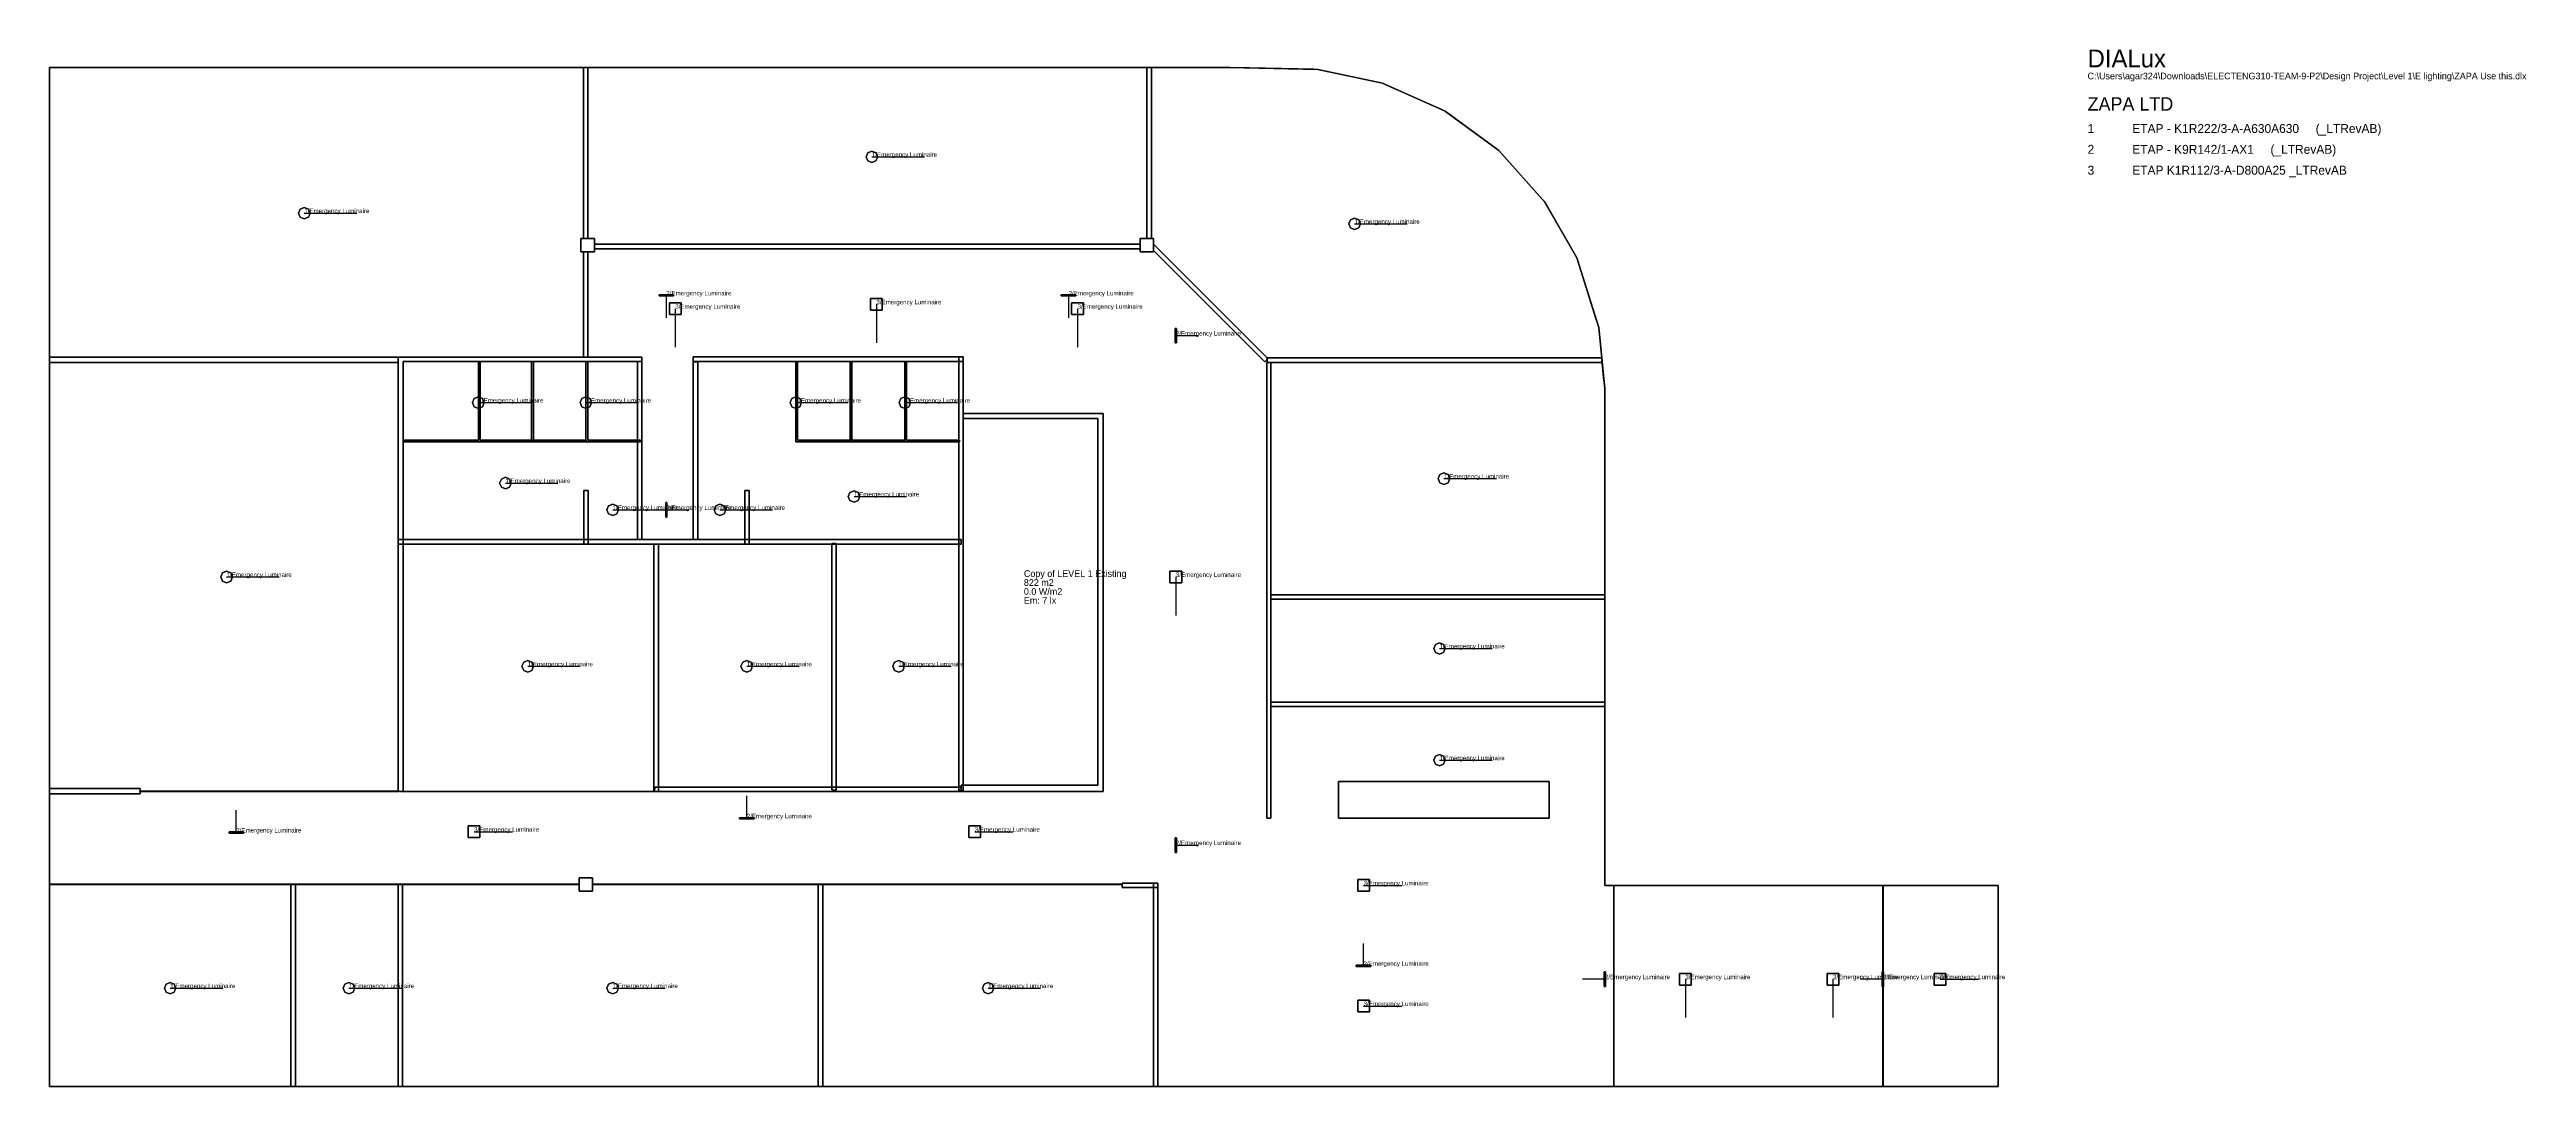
# Model space of a CAD drawing. Extents: x 0 to 55.4, y 0 to 23.2.
import ezdxf

# ---------------------------------------------------------------- set-up
doc = ezdxf.new("R2010")
doc.units = 0
doc.header["$MEASUREMENT"] = 0
for name, color, linetype in [('DLXDESCR', 7, 'Continuous'), ('DLXFURN', 5, 'Continuous'), ('DLXLUM', 7, 'Continuous'), ('DLXLUMEX', 7, 'Continuous'), ('DLXSCENE', 7, 'Continuous'), ('DLXSUM', 9, 'Continuous')]:
    doc.layers.add(name, color=color, linetype=linetype)

# ---------------------------------------------------------------- blocks, each defined once
blk = doc.blocks.new('*U0')
for p, q in [((-0.129, 0), (-0.091, 0.091)), ((-0.091, 0.091), (-0.129, 0)), ((-0.091, 0.091), (-0.129, 0)), ((-0.129, 0), (-0.091, 0.091)), ((-0.091, -0.091), (-0.129, 0)), ((-0.129, 0), (-0.091, -0.091)), ((-0.129, 0), (-0.129, 0)), ((-0.129, 0), (-0.091, -0.091)), ((-0.091, -0.091), (-0.129, 0)), ((-0.129, 0), (-0.129, 0)), ((-0.091, 0.091), (0, 0.129)), ((0, 0.129), (-0.091, 0.091)), ((0, 0.129), (-0.091, 0.091)), ((-0.091, 0.091), (0, 0.129)), ((-0.091, 0.091), (-0.091, 0.091)), ((-0.091, 0.091), (-0.091, 0.091)), ((0, 0.129), (0.091, 0.091)), ((0.091, 0.091), (0, 0.129)), ((0, 0.129), (0, 0.129)), ((0.091, 0.091), (0, 0.129)), ((0, 0.129), (0, 0.129)), ((0, 0.129), (0.091, 0.091)), ((0.091, 0.091), (0.129, 0)), ((0.129, 0), (0.091, 0.091)), ((0.091, 0.091), (0.091, 0.091)), ((0.129, 0), (0.091, 0.091)), ((0.091, 0.091), (0.091, 0.091)), ((0.091, 0.091), (0.129, 0)), ((0.129, 0), (0.091, -0.091)), ((0.091, -0.091), (0.129, 0)), ((0.091, -0.091), (0.129, 0)), ((0.129, 0), (0.091, -0.091)), ((0.129, 0), (0.129, 0)), ((0.129, 0), (0.129, 0)), ((0, -0.129), (-0.091, -0.091)), ((-0.091, -0.091), (0, -0.129)), ((-0.091, -0.091), (-0.091, -0.091)), ((-0.091, -0.091), (0, -0.129)), ((0, -0.129), (-0.091, -0.091)), ((-0.091, -0.091), (-0.091, -0.091)), ((0.091, -0.091), (0, -0.129)), ((0, -0.129), (0.091, -0.091)), ((0, -0.129), (0.091, -0.091)), ((0.091, -0.091), (0, -0.129)), ((0, -0.129), (0, -0.129)), ((0, -0.129), (0, -0.129)), ((0.091, -0.091), (0.091, -0.091)), ((0.091, -0.091), (0.091, -0.091))]:
    blk.add_line(p, q)
at = {"color": 1}
blk.add_line((0, 0), (1.175, 0), dxfattribs=at)
at = {"layer": 'DLXLUMEX', "color": 7}
blk.add_text('1/Emergency Luminaire', height=0.1, dxfattribs=at).set_placement((0, 0))
blk = doc.blocks.new('*U11')
for p, q in [((-0.129, 0), (-0.091, 0.091)), ((-0.091, 0.091), (-0.129, 0)), ((-0.091, 0.091), (-0.129, 0)), ((-0.129, 0), (-0.091, 0.091)), ((-0.091, -0.091), (-0.129, 0)), ((-0.129, 0), (-0.091, -0.091)), ((-0.129, 0), (-0.129, 0)), ((-0.129, 0), (-0.091, -0.091)), ((-0.091, -0.091), (-0.129, 0)), ((-0.129, 0), (-0.129, 0)), ((-0.091, 0.091), (0, 0.129)), ((0, 0.129), (-0.091, 0.091)), ((0, 0.129), (-0.091, 0.091)), ((-0.091, 0.091), (0, 0.129)), ((-0.091, 0.091), (-0.091, 0.091)), ((-0.091, 0.091), (-0.091, 0.091)), ((0, 0.129), (0.091, 0.091)), ((0.091, 0.091), (0, 0.129)), ((0, 0.129), (0, 0.129)), ((0.091, 0.091), (0, 0.129)), ((0, 0.129), (0, 0.129)), ((0, 0.129), (0.091, 0.091)), ((0.091, 0.091), (0.129, 0)), ((0.129, 0), (0.091, 0.091)), ((0.091, 0.091), (0.091, 0.091)), ((0.129, 0), (0.091, 0.091)), ((0.091, 0.091), (0.091, 0.091)), ((0.091, 0.091), (0.129, 0)), ((0.129, 0), (0.091, -0.091)), ((0.091, -0.091), (0.129, 0)), ((0.091, -0.091), (0.129, 0)), ((0.129, 0), (0.091, -0.091)), ((0.129, 0), (0.129, 0)), ((0.129, 0), (0.129, 0)), ((0, -0.129), (-0.091, -0.091)), ((-0.091, -0.091), (0, -0.129)), ((-0.091, -0.091), (-0.091, -0.091)), ((-0.091, -0.091), (0, -0.129)), ((0, -0.129), (-0.091, -0.091)), ((-0.091, -0.091), (-0.091, -0.091)), ((0.091, -0.091), (0, -0.129)), ((0, -0.129), (0.091, -0.091)), ((0, -0.129), (0.091, -0.091)), ((0.091, -0.091), (0, -0.129)), ((0, -0.129), (0, -0.129)), ((0, -0.129), (0, -0.129)), ((0.091, -0.091), (0.091, -0.091)), ((0.091, -0.091), (0.091, -0.091))]:
    blk.add_line(p, q)
at = {"color": 1}
blk.add_line((0, 0), (1.175, 0), dxfattribs=at)
at = {"layer": 'DLXLUMEX', "color": 7}
blk.add_text('1/Emergency Luminaire', height=0.1, dxfattribs=at).set_placement((0, 0))
blk = doc.blocks.new('*U22')
for p, q in [((-0.129, 0), (-0.091, 0.091)), ((-0.091, 0.091), (-0.129, 0)), ((-0.091, 0.091), (-0.129, 0)), ((-0.129, 0), (-0.091, 0.091)), ((-0.091, -0.091), (-0.129, 0)), ((-0.129, 0), (-0.091, -0.091)), ((-0.129, 0), (-0.129, 0)), ((-0.129, 0), (-0.091, -0.091)), ((-0.091, -0.091), (-0.129, 0)), ((-0.129, 0), (-0.129, 0)), ((-0.091, 0.091), (0, 0.129)), ((0, 0.129), (-0.091, 0.091)), ((0, 0.129), (-0.091, 0.091)), ((-0.091, 0.091), (0, 0.129)), ((-0.091, 0.091), (-0.091, 0.091)), ((-0.091, 0.091), (-0.091, 0.091)), ((0, 0.129), (0.091, 0.091)), ((0.091, 0.091), (0, 0.129)), ((0, 0.129), (0, 0.129)), ((0.091, 0.091), (0, 0.129)), ((0, 0.129), (0, 0.129)), ((0, 0.129), (0.091, 0.091)), ((0.091, 0.091), (0.129, 0)), ((0.129, 0), (0.091, 0.091)), ((0.091, 0.091), (0.091, 0.091)), ((0.129, 0), (0.091, 0.091)), ((0.091, 0.091), (0.091, 0.091)), ((0.091, 0.091), (0.129, 0)), ((0.129, 0), (0.091, -0.091)), ((0.091, -0.091), (0.129, 0)), ((0.091, -0.091), (0.129, 0)), ((0.129, 0), (0.091, -0.091)), ((0.129, 0), (0.129, 0)), ((0.129, 0), (0.129, 0)), ((0, -0.129), (-0.091, -0.091)), ((-0.091, -0.091), (0, -0.129)), ((-0.091, -0.091), (-0.091, -0.091)), ((-0.091, -0.091), (0, -0.129)), ((0, -0.129), (-0.091, -0.091)), ((-0.091, -0.091), (-0.091, -0.091)), ((0.091, -0.091), (0, -0.129)), ((0, -0.129), (0.091, -0.091)), ((0, -0.129), (0.091, -0.091)), ((0.091, -0.091), (0, -0.129)), ((0, -0.129), (0, -0.129)), ((0, -0.129), (0, -0.129)), ((0.091, -0.091), (0.091, -0.091)), ((0.091, -0.091), (0.091, -0.091))]:
    blk.add_line(p, q)
at = {"color": 1}
blk.add_line((0, 0), (1.175, 0), dxfattribs=at)
at = {"layer": 'DLXLUMEX', "color": 7}
blk.add_text('1/Emergency Luminaire', height=0.1, dxfattribs=at).set_placement((0, 0))
blk = doc.blocks.new('*U33')
for p, q in [((-0.129, 0), (-0.091, 0.091)), ((-0.091, 0.091), (-0.129, 0)), ((-0.091, 0.091), (-0.129, 0)), ((-0.129, 0), (-0.091, 0.091)), ((-0.091, -0.091), (-0.129, 0)), ((-0.129, 0), (-0.091, -0.091)), ((-0.129, 0), (-0.129, 0)), ((-0.129, 0), (-0.091, -0.091)), ((-0.091, -0.091), (-0.129, 0)), ((-0.129, 0), (-0.129, 0)), ((-0.091, 0.091), (0, 0.129)), ((0, 0.129), (-0.091, 0.091)), ((0, 0.129), (-0.091, 0.091)), ((-0.091, 0.091), (0, 0.129)), ((-0.091, 0.091), (-0.091, 0.091)), ((-0.091, 0.091), (-0.091, 0.091)), ((0, 0.129), (0.091, 0.091)), ((0.091, 0.091), (0, 0.129)), ((0, 0.129), (0, 0.129)), ((0.091, 0.091), (0, 0.129)), ((0, 0.129), (0, 0.129)), ((0, 0.129), (0.091, 0.091)), ((0.091, 0.091), (0.129, 0)), ((0.129, 0), (0.091, 0.091)), ((0.091, 0.091), (0.091, 0.091)), ((0.129, 0), (0.091, 0.091)), ((0.091, 0.091), (0.091, 0.091)), ((0.091, 0.091), (0.129, 0)), ((0.129, 0), (0.091, -0.091)), ((0.091, -0.091), (0.129, 0)), ((0.091, -0.091), (0.129, 0)), ((0.129, 0), (0.091, -0.091)), ((0.129, 0), (0.129, 0)), ((0.129, 0), (0.129, 0)), ((0, -0.129), (-0.091, -0.091)), ((-0.091, -0.091), (0, -0.129)), ((-0.091, -0.091), (-0.091, -0.091)), ((-0.091, -0.091), (0, -0.129)), ((0, -0.129), (-0.091, -0.091)), ((-0.091, -0.091), (-0.091, -0.091)), ((0.091, -0.091), (0, -0.129)), ((0, -0.129), (0.091, -0.091)), ((0, -0.129), (0.091, -0.091)), ((0.091, -0.091), (0, -0.129)), ((0, -0.129), (0, -0.129)), ((0, -0.129), (0, -0.129)), ((0.091, -0.091), (0.091, -0.091)), ((0.091, -0.091), (0.091, -0.091))]:
    blk.add_line(p, q)
at = {"color": 1}
blk.add_line((0, 0), (1.175, 0), dxfattribs=at)
at = {"layer": 'DLXLUMEX', "color": 7}
blk.add_text('1/Emergency Luminaire', height=0.1, dxfattribs=at).set_placement((0, 0))
blk = doc.blocks.new('*U44')
for p, q in [((-0.129, 0), (-0.091, 0.091)), ((-0.091, 0.091), (-0.129, 0)), ((-0.091, 0.091), (-0.129, 0)), ((-0.129, 0), (-0.091, 0.091)), ((-0.091, -0.091), (-0.129, 0)), ((-0.129, 0), (-0.091, -0.091)), ((-0.129, 0), (-0.129, 0)), ((-0.129, 0), (-0.091, -0.091)), ((-0.091, -0.091), (-0.129, 0)), ((-0.129, 0), (-0.129, 0)), ((-0.091, 0.091), (0, 0.129)), ((0, 0.129), (-0.091, 0.091)), ((0, 0.129), (-0.091, 0.091)), ((-0.091, 0.091), (0, 0.129)), ((-0.091, 0.091), (-0.091, 0.091)), ((-0.091, 0.091), (-0.091, 0.091)), ((0, 0.129), (0.091, 0.091)), ((0.091, 0.091), (0, 0.129)), ((0, 0.129), (0, 0.129)), ((0.091, 0.091), (0, 0.129)), ((0, 0.129), (0, 0.129)), ((0, 0.129), (0.091, 0.091)), ((0.091, 0.091), (0.129, 0)), ((0.129, 0), (0.091, 0.091)), ((0.091, 0.091), (0.091, 0.091)), ((0.129, 0), (0.091, 0.091)), ((0.091, 0.091), (0.091, 0.091)), ((0.091, 0.091), (0.129, 0)), ((0.129, 0), (0.091, -0.091)), ((0.091, -0.091), (0.129, 0)), ((0.091, -0.091), (0.129, 0)), ((0.129, 0), (0.091, -0.091)), ((0.129, 0), (0.129, 0)), ((0.129, 0), (0.129, 0)), ((0, -0.129), (-0.091, -0.091)), ((-0.091, -0.091), (0, -0.129)), ((-0.091, -0.091), (-0.091, -0.091)), ((-0.091, -0.091), (0, -0.129)), ((0, -0.129), (-0.091, -0.091)), ((-0.091, -0.091), (-0.091, -0.091)), ((0.091, -0.091), (0, -0.129)), ((0, -0.129), (0.091, -0.091)), ((0, -0.129), (0.091, -0.091)), ((0.091, -0.091), (0, -0.129)), ((0, -0.129), (0, -0.129)), ((0, -0.129), (0, -0.129)), ((0.091, -0.091), (0.091, -0.091)), ((0.091, -0.091), (0.091, -0.091))]:
    blk.add_line(p, q)
at = {"color": 1}
blk.add_line((0, 0), (1.175, 0), dxfattribs=at)
at = {"layer": 'DLXLUMEX', "color": 7}
blk.add_text('1/Emergency Luminaire', height=0.1, dxfattribs=at).set_placement((0, 0))
blk = doc.blocks.new('*U55')
for p, q in [((-0.129, 0), (-0.091, 0.091)), ((-0.091, 0.091), (-0.129, 0)), ((-0.091, 0.091), (-0.129, 0)), ((-0.129, 0), (-0.091, 0.091)), ((-0.091, -0.091), (-0.129, 0)), ((-0.129, 0), (-0.091, -0.091)), ((-0.129, 0), (-0.129, 0)), ((-0.129, 0), (-0.091, -0.091)), ((-0.091, -0.091), (-0.129, 0)), ((-0.129, 0), (-0.129, 0)), ((-0.091, 0.091), (0, 0.129)), ((0, 0.129), (-0.091, 0.091)), ((0, 0.129), (-0.091, 0.091)), ((-0.091, 0.091), (0, 0.129)), ((-0.091, 0.091), (-0.091, 0.091)), ((-0.091, 0.091), (-0.091, 0.091)), ((0, 0.129), (0.091, 0.091)), ((0.091, 0.091), (0, 0.129)), ((0, 0.129), (0, 0.129)), ((0.091, 0.091), (0, 0.129)), ((0, 0.129), (0, 0.129)), ((0, 0.129), (0.091, 0.091)), ((0.091, 0.091), (0.129, 0)), ((0.129, 0), (0.091, 0.091)), ((0.091, 0.091), (0.091, 0.091)), ((0.129, 0), (0.091, 0.091)), ((0.091, 0.091), (0.091, 0.091)), ((0.091, 0.091), (0.129, 0)), ((0.129, 0), (0.091, -0.091)), ((0.091, -0.091), (0.129, 0)), ((0.091, -0.091), (0.129, 0)), ((0.129, 0), (0.091, -0.091)), ((0.129, 0), (0.129, 0)), ((0.129, 0), (0.129, 0)), ((0, -0.129), (-0.091, -0.091)), ((-0.091, -0.091), (0, -0.129)), ((-0.091, -0.091), (-0.091, -0.091)), ((-0.091, -0.091), (0, -0.129)), ((0, -0.129), (-0.091, -0.091)), ((-0.091, -0.091), (-0.091, -0.091)), ((0.091, -0.091), (0, -0.129)), ((0, -0.129), (0.091, -0.091)), ((0, -0.129), (0.091, -0.091)), ((0.091, -0.091), (0, -0.129)), ((0, -0.129), (0, -0.129)), ((0, -0.129), (0, -0.129)), ((0.091, -0.091), (0.091, -0.091)), ((0.091, -0.091), (0.091, -0.091))]:
    blk.add_line(p, q)
at = {"color": 1}
blk.add_line((0, 0), (1.175, 0), dxfattribs=at)
at = {"layer": 'DLXLUMEX', "color": 7}
blk.add_text('1/Emergency Luminaire', height=0.1, dxfattribs=at).set_placement((0, 0))
blk = doc.blocks.new('*U66')
for p, q in [((-0.129, 0), (-0.091, 0.091)), ((-0.091, 0.091), (-0.129, 0)), ((-0.091, 0.091), (-0.129, 0)), ((-0.129, 0), (-0.091, 0.091)), ((-0.091, -0.091), (-0.129, 0)), ((-0.129, 0), (-0.091, -0.091)), ((-0.129, 0), (-0.129, 0)), ((-0.129, 0), (-0.091, -0.091)), ((-0.091, -0.091), (-0.129, 0)), ((-0.129, 0), (-0.129, 0)), ((-0.091, 0.091), (0, 0.129)), ((0, 0.129), (-0.091, 0.091)), ((0, 0.129), (-0.091, 0.091)), ((-0.091, 0.091), (0, 0.129)), ((-0.091, 0.091), (-0.091, 0.091)), ((-0.091, 0.091), (-0.091, 0.091)), ((0, 0.129), (0.091, 0.091)), ((0.091, 0.091), (0, 0.129)), ((0, 0.129), (0, 0.129)), ((0.091, 0.091), (0, 0.129)), ((0, 0.129), (0, 0.129)), ((0, 0.129), (0.091, 0.091)), ((0.091, 0.091), (0.129, 0)), ((0.129, 0), (0.091, 0.091)), ((0.091, 0.091), (0.091, 0.091)), ((0.129, 0), (0.091, 0.091)), ((0.091, 0.091), (0.091, 0.091)), ((0.091, 0.091), (0.129, 0)), ((0.129, 0), (0.091, -0.091)), ((0.091, -0.091), (0.129, 0)), ((0.091, -0.091), (0.129, 0)), ((0.129, 0), (0.091, -0.091)), ((0.129, 0), (0.129, 0)), ((0.129, 0), (0.129, 0)), ((0, -0.129), (-0.091, -0.091)), ((-0.091, -0.091), (0, -0.129)), ((-0.091, -0.091), (-0.091, -0.091)), ((-0.091, -0.091), (0, -0.129)), ((0, -0.129), (-0.091, -0.091)), ((-0.091, -0.091), (-0.091, -0.091)), ((0.091, -0.091), (0, -0.129)), ((0, -0.129), (0.091, -0.091)), ((0, -0.129), (0.091, -0.091)), ((0.091, -0.091), (0, -0.129)), ((0, -0.129), (0, -0.129)), ((0, -0.129), (0, -0.129)), ((0.091, -0.091), (0.091, -0.091)), ((0.091, -0.091), (0.091, -0.091))]:
    blk.add_line(p, q)
at = {"color": 1}
blk.add_line((0, 0), (1.175, 0), dxfattribs=at)
at = {"layer": 'DLXLUMEX', "color": 7}
blk.add_text('1/Emergency Luminaire', height=0.1, dxfattribs=at).set_placement((0, 0))
blk = doc.blocks.new('*U77')
for p, q in [((-0.129, 0), (-0.091, 0.091)), ((-0.091, 0.091), (-0.129, 0)), ((-0.091, 0.091), (-0.129, 0)), ((-0.129, 0), (-0.091, 0.091)), ((-0.091, -0.091), (-0.129, 0)), ((-0.129, 0), (-0.091, -0.091)), ((-0.129, 0), (-0.129, 0)), ((-0.129, 0), (-0.091, -0.091)), ((-0.091, -0.091), (-0.129, 0)), ((-0.129, 0), (-0.129, 0)), ((-0.091, 0.091), (0, 0.129)), ((0, 0.129), (-0.091, 0.091)), ((0, 0.129), (-0.091, 0.091)), ((-0.091, 0.091), (0, 0.129)), ((-0.091, 0.091), (-0.091, 0.091)), ((-0.091, 0.091), (-0.091, 0.091)), ((0, 0.129), (0.091, 0.091)), ((0.091, 0.091), (0, 0.129)), ((0, 0.129), (0, 0.129)), ((0.091, 0.091), (0, 0.129)), ((0, 0.129), (0, 0.129)), ((0, 0.129), (0.091, 0.091)), ((0.091, 0.091), (0.129, 0)), ((0.129, 0), (0.091, 0.091)), ((0.091, 0.091), (0.091, 0.091)), ((0.129, 0), (0.091, 0.091)), ((0.091, 0.091), (0.091, 0.091)), ((0.091, 0.091), (0.129, 0)), ((0.129, 0), (0.091, -0.091)), ((0.091, -0.091), (0.129, 0)), ((0.091, -0.091), (0.129, 0)), ((0.129, 0), (0.091, -0.091)), ((0.129, 0), (0.129, 0)), ((0.129, 0), (0.129, 0)), ((0, -0.129), (-0.091, -0.091)), ((-0.091, -0.091), (0, -0.129)), ((-0.091, -0.091), (-0.091, -0.091)), ((-0.091, -0.091), (0, -0.129)), ((0, -0.129), (-0.091, -0.091)), ((-0.091, -0.091), (-0.091, -0.091)), ((0.091, -0.091), (0, -0.129)), ((0, -0.129), (0.091, -0.091)), ((0, -0.129), (0.091, -0.091)), ((0.091, -0.091), (0, -0.129)), ((0, -0.129), (0, -0.129)), ((0, -0.129), (0, -0.129)), ((0.091, -0.091), (0.091, -0.091)), ((0.091, -0.091), (0.091, -0.091))]:
    blk.add_line(p, q)
at = {"color": 1}
blk.add_line((0, 0), (1.175, 0), dxfattribs=at)
at = {"layer": 'DLXLUMEX', "color": 7}
blk.add_text('1/Emergency Luminaire', height=0.1, dxfattribs=at).set_placement((0, 0))
blk = doc.blocks.new('*U88')
for p, q in [((-0.129, 0), (-0.091, 0.091)), ((-0.091, 0.091), (-0.129, 0)), ((-0.091, 0.091), (-0.129, 0)), ((-0.129, 0), (-0.091, 0.091)), ((-0.091, -0.091), (-0.129, 0)), ((-0.129, 0), (-0.091, -0.091)), ((-0.129, 0), (-0.129, 0)), ((-0.129, 0), (-0.091, -0.091)), ((-0.091, -0.091), (-0.129, 0)), ((-0.129, 0), (-0.129, 0)), ((-0.091, 0.091), (0, 0.129)), ((0, 0.129), (-0.091, 0.091)), ((0, 0.129), (-0.091, 0.091)), ((-0.091, 0.091), (0, 0.129)), ((-0.091, 0.091), (-0.091, 0.091)), ((-0.091, 0.091), (-0.091, 0.091)), ((0, 0.129), (0.091, 0.091)), ((0.091, 0.091), (0, 0.129)), ((0, 0.129), (0, 0.129)), ((0.091, 0.091), (0, 0.129)), ((0, 0.129), (0, 0.129)), ((0, 0.129), (0.091, 0.091)), ((0.091, 0.091), (0.129, 0)), ((0.129, 0), (0.091, 0.091)), ((0.091, 0.091), (0.091, 0.091)), ((0.129, 0), (0.091, 0.091)), ((0.091, 0.091), (0.091, 0.091)), ((0.091, 0.091), (0.129, 0)), ((0.129, 0), (0.091, -0.091)), ((0.091, -0.091), (0.129, 0)), ((0.091, -0.091), (0.129, 0)), ((0.129, 0), (0.091, -0.091)), ((0.129, 0), (0.129, 0)), ((0.129, 0), (0.129, 0)), ((0, -0.129), (-0.091, -0.091)), ((-0.091, -0.091), (0, -0.129)), ((-0.091, -0.091), (-0.091, -0.091)), ((-0.091, -0.091), (0, -0.129)), ((0, -0.129), (-0.091, -0.091)), ((-0.091, -0.091), (-0.091, -0.091)), ((0.091, -0.091), (0, -0.129)), ((0, -0.129), (0.091, -0.091)), ((0, -0.129), (0.091, -0.091)), ((0.091, -0.091), (0, -0.129)), ((0, -0.129), (0, -0.129)), ((0, -0.129), (0, -0.129)), ((0.091, -0.091), (0.091, -0.091)), ((0.091, -0.091), (0.091, -0.091))]:
    blk.add_line(p, q)
at = {"color": 1}
blk.add_line((0, 0), (1.175, 0), dxfattribs=at)
at = {"layer": 'DLXLUMEX', "color": 7}
blk.add_text('1/Emergency Luminaire', height=0.1, dxfattribs=at).set_placement((0, 0))
blk = doc.blocks.new('*U1')
for p, q in [((-0.129, 0), (-0.091, 0.091)), ((-0.091, 0.091), (-0.129, 0)), ((-0.091, 0.091), (-0.129, 0)), ((-0.129, 0), (-0.091, 0.091)), ((-0.091, -0.091), (-0.129, 0)), ((-0.129, 0), (-0.091, -0.091)), ((-0.129, 0), (-0.129, 0)), ((-0.129, 0), (-0.091, -0.091)), ((-0.091, -0.091), (-0.129, 0)), ((-0.129, 0), (-0.129, 0)), ((-0.091, 0.091), (0, 0.129)), ((0, 0.129), (-0.091, 0.091)), ((0, 0.129), (-0.091, 0.091)), ((-0.091, 0.091), (0, 0.129)), ((-0.091, 0.091), (-0.091, 0.091)), ((-0.091, 0.091), (-0.091, 0.091)), ((0, 0.129), (0.091, 0.091)), ((0.091, 0.091), (0, 0.129)), ((0, 0.129), (0, 0.129)), ((0.091, 0.091), (0, 0.129)), ((0, 0.129), (0, 0.129)), ((0, 0.129), (0.091, 0.091)), ((0.091, 0.091), (0.129, 0)), ((0.129, 0), (0.091, 0.091)), ((0.091, 0.091), (0.091, 0.091)), ((0.129, 0), (0.091, 0.091)), ((0.091, 0.091), (0.091, 0.091)), ((0.091, 0.091), (0.129, 0)), ((0.129, 0), (0.091, -0.091)), ((0.091, -0.091), (0.129, 0)), ((0.091, -0.091), (0.129, 0)), ((0.129, 0), (0.091, -0.091)), ((0.129, 0), (0.129, 0)), ((0.129, 0), (0.129, 0)), ((0, -0.129), (-0.091, -0.091)), ((-0.091, -0.091), (0, -0.129)), ((-0.091, -0.091), (-0.091, -0.091)), ((-0.091, -0.091), (0, -0.129)), ((0, -0.129), (-0.091, -0.091)), ((-0.091, -0.091), (-0.091, -0.091)), ((0.091, -0.091), (0, -0.129)), ((0, -0.129), (0.091, -0.091)), ((0, -0.129), (0.091, -0.091)), ((0.091, -0.091), (0, -0.129)), ((0, -0.129), (0, -0.129)), ((0, -0.129), (0, -0.129)), ((0.091, -0.091), (0.091, -0.091)), ((0.091, -0.091), (0.091, -0.091))]:
    blk.add_line(p, q)
at = {"color": 1}
blk.add_line((0, 0), (1.175, 0), dxfattribs=at)
at = {"layer": 'DLXLUMEX', "color": 7}
blk.add_text('1/Emergency Luminaire', height=0.1, dxfattribs=at).set_placement((0, 0))
blk = doc.blocks.new('*U2')
for p, q in [((-0.129, 0), (-0.091, 0.091)), ((-0.091, 0.091), (-0.129, 0)), ((-0.091, 0.091), (-0.129, 0)), ((-0.129, 0), (-0.091, 0.091)), ((-0.091, -0.091), (-0.129, 0)), ((-0.129, 0), (-0.091, -0.091)), ((-0.129, 0), (-0.129, 0)), ((-0.129, 0), (-0.091, -0.091)), ((-0.091, -0.091), (-0.129, 0)), ((-0.129, 0), (-0.129, 0)), ((-0.091, 0.091), (0, 0.129)), ((0, 0.129), (-0.091, 0.091)), ((0, 0.129), (-0.091, 0.091)), ((-0.091, 0.091), (0, 0.129)), ((-0.091, 0.091), (-0.091, 0.091)), ((-0.091, 0.091), (-0.091, 0.091)), ((0, 0.129), (0.091, 0.091)), ((0.091, 0.091), (0, 0.129)), ((0, 0.129), (0, 0.129)), ((0.091, 0.091), (0, 0.129)), ((0, 0.129), (0, 0.129)), ((0, 0.129), (0.091, 0.091)), ((0.091, 0.091), (0.129, 0)), ((0.129, 0), (0.091, 0.091)), ((0.091, 0.091), (0.091, 0.091)), ((0.129, 0), (0.091, 0.091)), ((0.091, 0.091), (0.091, 0.091)), ((0.091, 0.091), (0.129, 0)), ((0.129, 0), (0.091, -0.091)), ((0.091, -0.091), (0.129, 0)), ((0.091, -0.091), (0.129, 0)), ((0.129, 0), (0.091, -0.091)), ((0.129, 0), (0.129, 0)), ((0.129, 0), (0.129, 0)), ((0, -0.129), (-0.091, -0.091)), ((-0.091, -0.091), (0, -0.129)), ((-0.091, -0.091), (-0.091, -0.091)), ((-0.091, -0.091), (0, -0.129)), ((0, -0.129), (-0.091, -0.091)), ((-0.091, -0.091), (-0.091, -0.091)), ((0.091, -0.091), (0, -0.129)), ((0, -0.129), (0.091, -0.091)), ((0, -0.129), (0.091, -0.091)), ((0.091, -0.091), (0, -0.129)), ((0, -0.129), (0, -0.129)), ((0, -0.129), (0, -0.129)), ((0.091, -0.091), (0.091, -0.091)), ((0.091, -0.091), (0.091, -0.091))]:
    blk.add_line(p, q)
at = {"color": 1}
blk.add_line((0, 0), (1.175, 0), dxfattribs=at)
at = {"layer": 'DLXLUMEX', "color": 7}
blk.add_text('1/Emergency Luminaire', height=0.1, dxfattribs=at).set_placement((0, 0))
blk = doc.blocks.new('*U3')
for p, q in [((-0.129, 0), (-0.091, 0.091)), ((-0.091, 0.091), (-0.129, 0)), ((-0.091, 0.091), (-0.129, 0)), ((-0.129, 0), (-0.091, 0.091)), ((-0.091, -0.091), (-0.129, 0)), ((-0.129, 0), (-0.091, -0.091)), ((-0.129, 0), (-0.129, 0)), ((-0.129, 0), (-0.091, -0.091)), ((-0.091, -0.091), (-0.129, 0)), ((-0.129, 0), (-0.129, 0)), ((-0.091, 0.091), (0, 0.129)), ((0, 0.129), (-0.091, 0.091)), ((0, 0.129), (-0.091, 0.091)), ((-0.091, 0.091), (0, 0.129)), ((-0.091, 0.091), (-0.091, 0.091)), ((-0.091, 0.091), (-0.091, 0.091)), ((0, 0.129), (0.091, 0.091)), ((0.091, 0.091), (0, 0.129)), ((0, 0.129), (0, 0.129)), ((0.091, 0.091), (0, 0.129)), ((0, 0.129), (0, 0.129)), ((0, 0.129), (0.091, 0.091)), ((0.091, 0.091), (0.129, 0)), ((0.129, 0), (0.091, 0.091)), ((0.091, 0.091), (0.091, 0.091)), ((0.129, 0), (0.091, 0.091)), ((0.091, 0.091), (0.091, 0.091)), ((0.091, 0.091), (0.129, 0)), ((0.129, 0), (0.091, -0.091)), ((0.091, -0.091), (0.129, 0)), ((0.091, -0.091), (0.129, 0)), ((0.129, 0), (0.091, -0.091)), ((0.129, 0), (0.129, 0)), ((0.129, 0), (0.129, 0)), ((0, -0.129), (-0.091, -0.091)), ((-0.091, -0.091), (0, -0.129)), ((-0.091, -0.091), (-0.091, -0.091)), ((-0.091, -0.091), (0, -0.129)), ((0, -0.129), (-0.091, -0.091)), ((-0.091, -0.091), (-0.091, -0.091)), ((0.091, -0.091), (0, -0.129)), ((0, -0.129), (0.091, -0.091)), ((0, -0.129), (0.091, -0.091)), ((0.091, -0.091), (0, -0.129)), ((0, -0.129), (0, -0.129)), ((0, -0.129), (0, -0.129)), ((0.091, -0.091), (0.091, -0.091)), ((0.091, -0.091), (0.091, -0.091))]:
    blk.add_line(p, q)
at = {"color": 1}
blk.add_line((0, 0), (1.175, 0), dxfattribs=at)
at = {"layer": 'DLXLUMEX', "color": 7}
blk.add_text('1/Emergency Luminaire', height=0.1, dxfattribs=at).set_placement((0, 0))
blk = doc.blocks.new('*U4')
for p, q in [((-0.129, 0), (-0.091, 0.091)), ((-0.091, 0.091), (-0.129, 0)), ((-0.091, 0.091), (-0.129, 0)), ((-0.129, 0), (-0.091, 0.091)), ((-0.091, -0.091), (-0.129, 0)), ((-0.129, 0), (-0.091, -0.091)), ((-0.129, 0), (-0.129, 0)), ((-0.129, 0), (-0.091, -0.091)), ((-0.091, -0.091), (-0.129, 0)), ((-0.129, 0), (-0.129, 0)), ((-0.091, 0.091), (0, 0.129)), ((0, 0.129), (-0.091, 0.091)), ((0, 0.129), (-0.091, 0.091)), ((-0.091, 0.091), (0, 0.129)), ((-0.091, 0.091), (-0.091, 0.091)), ((-0.091, 0.091), (-0.091, 0.091)), ((0, 0.129), (0.091, 0.091)), ((0.091, 0.091), (0, 0.129)), ((0, 0.129), (0, 0.129)), ((0.091, 0.091), (0, 0.129)), ((0, 0.129), (0, 0.129)), ((0, 0.129), (0.091, 0.091)), ((0.091, 0.091), (0.129, 0)), ((0.129, 0), (0.091, 0.091)), ((0.091, 0.091), (0.091, 0.091)), ((0.129, 0), (0.091, 0.091)), ((0.091, 0.091), (0.091, 0.091)), ((0.091, 0.091), (0.129, 0)), ((0.129, 0), (0.091, -0.091)), ((0.091, -0.091), (0.129, 0)), ((0.091, -0.091), (0.129, 0)), ((0.129, 0), (0.091, -0.091)), ((0.129, 0), (0.129, 0)), ((0.129, 0), (0.129, 0)), ((0, -0.129), (-0.091, -0.091)), ((-0.091, -0.091), (0, -0.129)), ((-0.091, -0.091), (-0.091, -0.091)), ((-0.091, -0.091), (0, -0.129)), ((0, -0.129), (-0.091, -0.091)), ((-0.091, -0.091), (-0.091, -0.091)), ((0.091, -0.091), (0, -0.129)), ((0, -0.129), (0.091, -0.091)), ((0, -0.129), (0.091, -0.091)), ((0.091, -0.091), (0, -0.129)), ((0, -0.129), (0, -0.129)), ((0, -0.129), (0, -0.129)), ((0.091, -0.091), (0.091, -0.091)), ((0.091, -0.091), (0.091, -0.091))]:
    blk.add_line(p, q)
at = {"color": 1}
blk.add_line((0, 0), (1.175, 0), dxfattribs=at)
at = {"layer": 'DLXLUMEX', "color": 7}
blk.add_text('1/Emergency Luminaire', height=0.1, dxfattribs=at).set_placement((0, 0))
blk = doc.blocks.new('*U5')
for p, q in [((-0.129, 0), (-0.091, 0.091)), ((-0.091, 0.091), (-0.129, 0)), ((-0.091, 0.091), (-0.129, 0)), ((-0.129, 0), (-0.091, 0.091)), ((-0.091, -0.091), (-0.129, 0)), ((-0.129, 0), (-0.091, -0.091)), ((-0.129, 0), (-0.129, 0)), ((-0.129, 0), (-0.091, -0.091)), ((-0.091, -0.091), (-0.129, 0)), ((-0.129, 0), (-0.129, 0)), ((-0.091, 0.091), (0, 0.129)), ((0, 0.129), (-0.091, 0.091)), ((0, 0.129), (-0.091, 0.091)), ((-0.091, 0.091), (0, 0.129)), ((-0.091, 0.091), (-0.091, 0.091)), ((-0.091, 0.091), (-0.091, 0.091)), ((0, 0.129), (0.091, 0.091)), ((0.091, 0.091), (0, 0.129)), ((0, 0.129), (0, 0.129)), ((0.091, 0.091), (0, 0.129)), ((0, 0.129), (0, 0.129)), ((0, 0.129), (0.091, 0.091)), ((0.091, 0.091), (0.129, 0)), ((0.129, 0), (0.091, 0.091)), ((0.091, 0.091), (0.091, 0.091)), ((0.129, 0), (0.091, 0.091)), ((0.091, 0.091), (0.091, 0.091)), ((0.091, 0.091), (0.129, 0)), ((0.129, 0), (0.091, -0.091)), ((0.091, -0.091), (0.129, 0)), ((0.091, -0.091), (0.129, 0)), ((0.129, 0), (0.091, -0.091)), ((0.129, 0), (0.129, 0)), ((0.129, 0), (0.129, 0)), ((0, -0.129), (-0.091, -0.091)), ((-0.091, -0.091), (0, -0.129)), ((-0.091, -0.091), (-0.091, -0.091)), ((-0.091, -0.091), (0, -0.129)), ((0, -0.129), (-0.091, -0.091)), ((-0.091, -0.091), (-0.091, -0.091)), ((0.091, -0.091), (0, -0.129)), ((0, -0.129), (0.091, -0.091)), ((0, -0.129), (0.091, -0.091)), ((0.091, -0.091), (0, -0.129)), ((0, -0.129), (0, -0.129)), ((0, -0.129), (0, -0.129)), ((0.091, -0.091), (0.091, -0.091)), ((0.091, -0.091), (0.091, -0.091))]:
    blk.add_line(p, q)
at = {"color": 1}
blk.add_line((0, 0), (1.175, 0), dxfattribs=at)
at = {"layer": 'DLXLUMEX', "color": 7}
blk.add_text('1/Emergency Luminaire', height=0.1, dxfattribs=at).set_placement((0, 0))
blk = doc.blocks.new('*U6')
for p, q in [((-0.129, 0), (-0.091, 0.091)), ((-0.091, 0.091), (-0.129, 0)), ((-0.091, 0.091), (-0.129, 0)), ((-0.129, 0), (-0.091, 0.091)), ((-0.091, -0.091), (-0.129, 0)), ((-0.129, 0), (-0.091, -0.091)), ((-0.129, 0), (-0.129, 0)), ((-0.129, 0), (-0.091, -0.091)), ((-0.091, -0.091), (-0.129, 0)), ((-0.129, 0), (-0.129, 0)), ((-0.091, 0.091), (0, 0.129)), ((0, 0.129), (-0.091, 0.091)), ((0, 0.129), (-0.091, 0.091)), ((-0.091, 0.091), (0, 0.129)), ((-0.091, 0.091), (-0.091, 0.091)), ((-0.091, 0.091), (-0.091, 0.091)), ((0, 0.129), (0.091, 0.091)), ((0.091, 0.091), (0, 0.129)), ((0, 0.129), (0, 0.129)), ((0.091, 0.091), (0, 0.129)), ((0, 0.129), (0, 0.129)), ((0, 0.129), (0.091, 0.091)), ((0.091, 0.091), (0.129, 0)), ((0.129, 0), (0.091, 0.091)), ((0.091, 0.091), (0.091, 0.091)), ((0.129, 0), (0.091, 0.091)), ((0.091, 0.091), (0.091, 0.091)), ((0.091, 0.091), (0.129, 0)), ((0.129, 0), (0.091, -0.091)), ((0.091, -0.091), (0.129, 0)), ((0.091, -0.091), (0.129, 0)), ((0.129, 0), (0.091, -0.091)), ((0.129, 0), (0.129, 0)), ((0.129, 0), (0.129, 0)), ((0, -0.129), (-0.091, -0.091)), ((-0.091, -0.091), (0, -0.129)), ((-0.091, -0.091), (-0.091, -0.091)), ((-0.091, -0.091), (0, -0.129)), ((0, -0.129), (-0.091, -0.091)), ((-0.091, -0.091), (-0.091, -0.091)), ((0.091, -0.091), (0, -0.129)), ((0, -0.129), (0.091, -0.091)), ((0, -0.129), (0.091, -0.091)), ((0.091, -0.091), (0, -0.129)), ((0, -0.129), (0, -0.129)), ((0, -0.129), (0, -0.129)), ((0.091, -0.091), (0.091, -0.091)), ((0.091, -0.091), (0.091, -0.091))]:
    blk.add_line(p, q)
at = {"color": 1}
blk.add_line((0, 0), (1.175, 0), dxfattribs=at)
at = {"layer": 'DLXLUMEX', "color": 7}
blk.add_text('1/Emergency Luminaire', height=0.1, dxfattribs=at).set_placement((0, 0))
blk = doc.blocks.new('*U7')
for p, q in [((-0.129, 0), (-0.091, 0.091)), ((-0.091, 0.091), (-0.129, 0)), ((-0.091, 0.091), (-0.129, 0)), ((-0.129, 0), (-0.091, 0.091)), ((-0.091, -0.091), (-0.129, 0)), ((-0.129, 0), (-0.091, -0.091)), ((-0.129, 0), (-0.129, 0)), ((-0.129, 0), (-0.091, -0.091)), ((-0.091, -0.091), (-0.129, 0)), ((-0.129, 0), (-0.129, 0)), ((-0.091, 0.091), (0, 0.129)), ((0, 0.129), (-0.091, 0.091)), ((0, 0.129), (-0.091, 0.091)), ((-0.091, 0.091), (0, 0.129)), ((-0.091, 0.091), (-0.091, 0.091)), ((-0.091, 0.091), (-0.091, 0.091)), ((0, 0.129), (0.091, 0.091)), ((0.091, 0.091), (0, 0.129)), ((0, 0.129), (0, 0.129)), ((0.091, 0.091), (0, 0.129)), ((0, 0.129), (0, 0.129)), ((0, 0.129), (0.091, 0.091)), ((0.091, 0.091), (0.129, 0)), ((0.129, 0), (0.091, 0.091)), ((0.091, 0.091), (0.091, 0.091)), ((0.129, 0), (0.091, 0.091)), ((0.091, 0.091), (0.091, 0.091)), ((0.091, 0.091), (0.129, 0)), ((0.129, 0), (0.091, -0.091)), ((0.091, -0.091), (0.129, 0)), ((0.091, -0.091), (0.129, 0)), ((0.129, 0), (0.091, -0.091)), ((0.129, 0), (0.129, 0)), ((0.129, 0), (0.129, 0)), ((0, -0.129), (-0.091, -0.091)), ((-0.091, -0.091), (0, -0.129)), ((-0.091, -0.091), (-0.091, -0.091)), ((-0.091, -0.091), (0, -0.129)), ((0, -0.129), (-0.091, -0.091)), ((-0.091, -0.091), (-0.091, -0.091)), ((0.091, -0.091), (0, -0.129)), ((0, -0.129), (0.091, -0.091)), ((0, -0.129), (0.091, -0.091)), ((0.091, -0.091), (0, -0.129)), ((0, -0.129), (0, -0.129)), ((0, -0.129), (0, -0.129)), ((0.091, -0.091), (0.091, -0.091)), ((0.091, -0.091), (0.091, -0.091))]:
    blk.add_line(p, q)
at = {"color": 1}
blk.add_line((0, 0), (1.175, 0), dxfattribs=at)
at = {"layer": 'DLXLUMEX', "color": 7}
blk.add_text('1/Emergency Luminaire', height=0.1, dxfattribs=at).set_placement((0, 0))
blk = doc.blocks.new('*U8')
for p, q in [((0.131, 0.131), (-0.131, 0.131)), ((-0.131, 0.131), (-0.131, -0.131)), ((-0.131, 0.131), (-0.131, -0.131)), ((-0.131, -0.131), (-0.131, 0.131)), ((-0.131, 0.131), (-0.131, 0.131)), ((0.131, 0.131), (-0.131, 0.131)), ((-0.131, 0.131), (-0.131, 0.131)), ((-0.131, 0.131), (0.131, 0.131)), ((-0.131, -0.131), (-0.131, 0.131)), ((-0.131, 0.131), (0.131, 0.131)), ((0.131, -0.131), (0.131, 0.131)), ((0.131, 0.131), (0.131, 0.131)), ((0.131, -0.131), (0.131, 0.131)), ((0.131, 0.131), (0.131, 0.131)), ((0.131, 0.131), (0.131, -0.131)), ((0.131, 0.131), (0.131, -0.131)), ((-0.131, -0.131), (0.131, -0.131)), ((-0.131, -0.131), (-0.131, -0.131)), ((-0.131, -0.131), (0.131, -0.131)), ((0.131, -0.131), (-0.131, -0.131)), ((-0.131, -0.131), (-0.131, -0.131)), ((0.131, -0.131), (-0.131, -0.131)), ((0.131, -0.131), (0.131, -0.131)), ((0.131, -0.131), (0.131, -0.131))]:
    blk.add_line(p, q)
at = {"color": 1}
blk.add_line((0, 0), (0.86, 0), dxfattribs=at)
at = {"layer": 'DLXLUMEX', "color": 7}
blk.add_text('3/Emergency Luminaire', height=0.1, dxfattribs=at).set_placement((0, 0))
blk = doc.blocks.new('*U9')
for p, q in [((0.131, 0.131), (-0.131, 0.131)), ((-0.131, 0.131), (-0.131, -0.131)), ((-0.131, 0.131), (-0.131, -0.131)), ((-0.131, -0.131), (-0.131, 0.131)), ((-0.131, 0.131), (-0.131, 0.131)), ((0.131, 0.131), (-0.131, 0.131)), ((-0.131, 0.131), (-0.131, 0.131)), ((-0.131, 0.131), (0.131, 0.131)), ((-0.131, -0.131), (-0.131, 0.131)), ((-0.131, 0.131), (0.131, 0.131)), ((0.131, -0.131), (0.131, 0.131)), ((0.131, 0.131), (0.131, 0.131)), ((0.131, -0.131), (0.131, 0.131)), ((0.131, 0.131), (0.131, 0.131)), ((0.131, 0.131), (0.131, -0.131)), ((0.131, 0.131), (0.131, -0.131)), ((-0.131, -0.131), (0.131, -0.131)), ((-0.131, -0.131), (-0.131, -0.131)), ((-0.131, -0.131), (0.131, -0.131)), ((0.131, -0.131), (-0.131, -0.131)), ((-0.131, -0.131), (-0.131, -0.131)), ((0.131, -0.131), (-0.131, -0.131)), ((0.131, -0.131), (0.131, -0.131)), ((0.131, -0.131), (0.131, -0.131))]:
    blk.add_line(p, q)
at = {"color": 1}
blk.add_line((0, 0), (0.86, 0), dxfattribs=at)
at = {"layer": 'DLXLUMEX', "color": 7}
blk.add_text('3/Emergency Luminaire', height=0.1, dxfattribs=at).set_placement((0, 0))
blk = doc.blocks.new('*U10')
for p, q in [((-0.131, 0.131), (-0.131, -0.131)), ((0.131, 0.131), (-0.131, 0.131)), ((0.131, 0.131), (-0.131, 0.131)), ((-0.131, 0.131), (-0.131, 0.131)), ((-0.131, 0.131), (0.131, 0.131)), ((-0.131, 0.131), (-0.131, -0.131)), ((-0.131, -0.131), (-0.131, 0.131)), ((-0.131, 0.131), (-0.131, 0.131)), ((-0.131, 0.131), (0.131, 0.131)), ((-0.131, -0.131), (-0.131, 0.131)), ((0.131, -0.131), (0.131, 0.131)), ((0.131, 0.131), (0.131, 0.131)), ((0.131, -0.131), (0.131, 0.131)), ((0.131, 0.131), (0.131, 0.131)), ((0.131, 0.131), (0.131, -0.131)), ((0.131, 0.131), (0.131, -0.131)), ((-0.131, -0.131), (0.131, -0.131)), ((-0.131, -0.131), (0.131, -0.131)), ((0.131, -0.131), (-0.131, -0.131)), ((-0.131, -0.131), (-0.131, -0.131)), ((-0.131, -0.131), (-0.131, -0.131)), ((0.131, -0.131), (-0.131, -0.131)), ((0.131, -0.131), (0.131, -0.131)), ((0.131, -0.131), (0.131, -0.131))]:
    blk.add_line(p, q)
at = {"color": 1}
blk.add_line((0, 0), (0, -0.86), dxfattribs=at)
at = {"layer": 'DLXLUMEX', "color": 7}
blk.add_text('3/Emergency Luminaire', height=0.1, dxfattribs=at).set_placement((0, 0))
blk = doc.blocks.new('*U12')
for p, q in [((-0.131, 0.131), (-0.131, -0.131)), ((0.131, 0.131), (-0.131, 0.131)), ((0.131, 0.131), (-0.131, 0.131)), ((-0.131, 0.131), (-0.131, 0.131)), ((-0.131, 0.131), (0.131, 0.131)), ((-0.131, 0.131), (-0.131, -0.131)), ((-0.131, -0.131), (-0.131, 0.131)), ((-0.131, 0.131), (-0.131, 0.131)), ((-0.131, 0.131), (0.131, 0.131)), ((-0.131, -0.131), (-0.131, 0.131)), ((0.131, -0.131), (0.131, 0.131)), ((0.131, 0.131), (0.131, 0.131)), ((0.131, -0.131), (0.131, 0.131)), ((0.131, 0.131), (0.131, 0.131)), ((0.131, 0.131), (0.131, -0.131)), ((0.131, 0.131), (0.131, -0.131)), ((-0.131, -0.131), (0.131, -0.131)), ((-0.131, -0.131), (0.131, -0.131)), ((0.131, -0.131), (-0.131, -0.131)), ((-0.131, -0.131), (-0.131, -0.131)), ((-0.131, -0.131), (-0.131, -0.131)), ((0.131, -0.131), (-0.131, -0.131)), ((0.131, -0.131), (0.131, -0.131)), ((0.131, -0.131), (0.131, -0.131))]:
    blk.add_line(p, q)
at = {"color": 1}
blk.add_line((0, 0), (0, -0.86), dxfattribs=at)
at = {"layer": 'DLXLUMEX', "color": 7}
blk.add_text('3/Emergency Luminaire', height=0.1, dxfattribs=at).set_placement((0, 0))
blk = doc.blocks.new('*U13')
for p, q in [((0.131, 0.131), (-0.131, 0.131)), ((-0.131, 0.131), (-0.131, -0.131)), ((-0.131, 0.131), (-0.131, -0.131)), ((-0.131, -0.131), (-0.131, 0.131)), ((-0.131, 0.131), (-0.131, 0.131)), ((0.131, 0.131), (-0.131, 0.131)), ((-0.131, 0.131), (-0.131, 0.131)), ((-0.131, 0.131), (0.131, 0.131)), ((-0.131, -0.131), (-0.131, 0.131)), ((-0.131, 0.131), (0.131, 0.131)), ((0.131, -0.131), (0.131, 0.131)), ((0.131, 0.131), (0.131, 0.131)), ((0.131, -0.131), (0.131, 0.131)), ((0.131, 0.131), (0.131, 0.131)), ((0.131, 0.131), (0.131, -0.131)), ((0.131, 0.131), (0.131, -0.131)), ((-0.131, -0.131), (0.131, -0.131)), ((-0.131, -0.131), (-0.131, -0.131)), ((-0.131, -0.131), (0.131, -0.131)), ((0.131, -0.131), (-0.131, -0.131)), ((-0.131, -0.131), (-0.131, -0.131)), ((0.131, -0.131), (-0.131, -0.131)), ((0.131, -0.131), (0.131, -0.131)), ((0.131, -0.131), (0.131, -0.131))]:
    blk.add_line(p, q)
at = {"color": 1}
blk.add_line((0, 0), (0.86, 0), dxfattribs=at)
at = {"layer": 'DLXLUMEX', "color": 7}
blk.add_text('3/Emergency Luminaire', height=0.1, dxfattribs=at).set_placement((0, 0))
blk = doc.blocks.new('*U14')
for p, q in [((-0.131, 0.131), (-0.131, -0.131)), ((0.131, 0.131), (-0.131, 0.131)), ((0.131, 0.131), (-0.131, 0.131)), ((-0.131, 0.131), (-0.131, 0.131)), ((-0.131, 0.131), (0.131, 0.131)), ((-0.131, 0.131), (-0.131, -0.131)), ((-0.131, -0.131), (-0.131, 0.131)), ((-0.131, 0.131), (-0.131, 0.131)), ((-0.131, 0.131), (0.131, 0.131)), ((-0.131, -0.131), (-0.131, 0.131)), ((0.131, -0.131), (0.131, 0.131)), ((0.131, 0.131), (0.131, 0.131)), ((0.131, -0.131), (0.131, 0.131)), ((0.131, 0.131), (0.131, 0.131)), ((0.131, 0.131), (0.131, -0.131)), ((0.131, 0.131), (0.131, -0.131)), ((-0.131, -0.131), (0.131, -0.131)), ((-0.131, -0.131), (0.131, -0.131)), ((0.131, -0.131), (-0.131, -0.131)), ((-0.131, -0.131), (-0.131, -0.131)), ((-0.131, -0.131), (-0.131, -0.131)), ((0.131, -0.131), (-0.131, -0.131)), ((0.131, -0.131), (0.131, -0.131)), ((0.131, -0.131), (0.131, -0.131))]:
    blk.add_line(p, q)
at = {"color": 1}
blk.add_line((0, 0), (0, -0.86), dxfattribs=at)
at = {"layer": 'DLXLUMEX', "color": 7}
blk.add_text('3/Emergency Luminaire', height=0.1, dxfattribs=at).set_placement((0, 0))
blk = doc.blocks.new('*U15')
for p, q in [((-0.131, 0.131), (-0.131, -0.131)), ((0.131, 0.131), (-0.131, 0.131)), ((0.131, 0.131), (-0.131, 0.131)), ((-0.131, 0.131), (-0.131, 0.131)), ((-0.131, 0.131), (0.131, 0.131)), ((-0.131, 0.131), (-0.131, -0.131)), ((-0.131, -0.131), (-0.131, 0.131)), ((-0.131, 0.131), (-0.131, 0.131)), ((-0.131, 0.131), (0.131, 0.131)), ((-0.131, -0.131), (-0.131, 0.131)), ((0.131, -0.131), (0.131, 0.131)), ((0.131, 0.131), (0.131, 0.131)), ((0.131, -0.131), (0.131, 0.131)), ((0.131, 0.131), (0.131, 0.131)), ((0.131, 0.131), (0.131, -0.131)), ((0.131, 0.131), (0.131, -0.131)), ((-0.131, -0.131), (0.131, -0.131)), ((-0.131, -0.131), (0.131, -0.131)), ((0.131, -0.131), (-0.131, -0.131)), ((-0.131, -0.131), (-0.131, -0.131)), ((-0.131, -0.131), (-0.131, -0.131)), ((0.131, -0.131), (-0.131, -0.131)), ((0.131, -0.131), (0.131, -0.131)), ((0.131, -0.131), (0.131, -0.131))]:
    blk.add_line(p, q)
at = {"color": 1}
blk.add_line((0, 0), (0, -0.86), dxfattribs=at)
at = {"layer": 'DLXLUMEX', "color": 7}
blk.add_text('3/Emergency Luminaire', height=0.1, dxfattribs=at).set_placement((0, 0))
blk = doc.blocks.new('*U16')
for p, q in [((-0.131, 0.131), (-0.131, -0.131)), ((0.131, 0.131), (-0.131, 0.131)), ((0.131, 0.131), (-0.131, 0.131)), ((-0.131, 0.131), (-0.131, 0.131)), ((-0.131, 0.131), (0.131, 0.131)), ((-0.131, 0.131), (-0.131, -0.131)), ((-0.131, -0.131), (-0.131, 0.131)), ((-0.131, 0.131), (-0.131, 0.131)), ((-0.131, 0.131), (0.131, 0.131)), ((-0.131, -0.131), (-0.131, 0.131)), ((0.131, -0.131), (0.131, 0.131)), ((0.131, 0.131), (0.131, 0.131)), ((0.131, -0.131), (0.131, 0.131)), ((0.131, 0.131), (0.131, 0.131)), ((0.131, 0.131), (0.131, -0.131)), ((0.131, 0.131), (0.131, -0.131)), ((-0.131, -0.131), (0.131, -0.131)), ((-0.131, -0.131), (0.131, -0.131)), ((0.131, -0.131), (-0.131, -0.131)), ((-0.131, -0.131), (-0.131, -0.131)), ((-0.131, -0.131), (-0.131, -0.131)), ((0.131, -0.131), (-0.131, -0.131)), ((0.131, -0.131), (0.131, -0.131)), ((0.131, -0.131), (0.131, -0.131))]:
    blk.add_line(p, q)
at = {"color": 1}
blk.add_line((0, 0), (0, -0.86), dxfattribs=at)
at = {"layer": 'DLXLUMEX', "color": 7}
blk.add_text('3/Emergency Luminaire', height=0.1, dxfattribs=at).set_placement((0, 0))
blk = doc.blocks.new('*U17')
for p, q in [((0.131, 0.131), (-0.131, 0.131)), ((-0.131, 0.131), (-0.131, -0.131)), ((-0.131, 0.131), (-0.131, -0.131)), ((-0.131, -0.131), (-0.131, 0.131)), ((-0.131, 0.131), (-0.131, 0.131)), ((0.131, 0.131), (-0.131, 0.131)), ((-0.131, 0.131), (-0.131, 0.131)), ((-0.131, 0.131), (0.131, 0.131)), ((-0.131, -0.131), (-0.131, 0.131)), ((-0.131, 0.131), (0.131, 0.131)), ((0.131, -0.131), (0.131, 0.131)), ((0.131, 0.131), (0.131, 0.131)), ((0.131, -0.131), (0.131, 0.131)), ((0.131, 0.131), (0.131, 0.131)), ((0.131, 0.131), (0.131, -0.131)), ((0.131, 0.131), (0.131, -0.131)), ((-0.131, -0.131), (0.131, -0.131)), ((-0.131, -0.131), (-0.131, -0.131)), ((-0.131, -0.131), (0.131, -0.131)), ((0.131, -0.131), (-0.131, -0.131)), ((-0.131, -0.131), (-0.131, -0.131)), ((0.131, -0.131), (-0.131, -0.131)), ((0.131, -0.131), (0.131, -0.131)), ((0.131, -0.131), (0.131, -0.131))]:
    blk.add_line(p, q)
at = {"color": 1}
blk.add_line((0, 0), (0.86, 0), dxfattribs=at)
at = {"layer": 'DLXLUMEX', "color": 7}
blk.add_text('3/Emergency Luminaire', height=0.1, dxfattribs=at).set_placement((0, 0))
blk = doc.blocks.new('*U18')
for p, q in [((-0.131, 0.131), (-0.131, -0.131)), ((0.131, 0.131), (-0.131, 0.131)), ((0.131, 0.131), (-0.131, 0.131)), ((-0.131, 0.131), (-0.131, 0.131)), ((-0.131, 0.131), (0.131, 0.131)), ((-0.131, 0.131), (-0.131, -0.131)), ((-0.131, -0.131), (-0.131, 0.131)), ((-0.131, 0.131), (-0.131, 0.131)), ((-0.131, 0.131), (0.131, 0.131)), ((-0.131, -0.131), (-0.131, 0.131)), ((0.131, -0.131), (0.131, 0.131)), ((0.131, 0.131), (0.131, 0.131)), ((0.131, -0.131), (0.131, 0.131)), ((0.131, 0.131), (0.131, 0.131)), ((0.131, 0.131), (0.131, -0.131)), ((0.131, 0.131), (0.131, -0.131)), ((-0.131, -0.131), (0.131, -0.131)), ((-0.131, -0.131), (0.131, -0.131)), ((0.131, -0.131), (-0.131, -0.131)), ((-0.131, -0.131), (-0.131, -0.131)), ((-0.131, -0.131), (-0.131, -0.131)), ((0.131, -0.131), (-0.131, -0.131)), ((0.131, -0.131), (0.131, -0.131)), ((0.131, -0.131), (0.131, -0.131))]:
    blk.add_line(p, q)
at = {"color": 1}
blk.add_line((0, 0), (0, -0.86), dxfattribs=at)
at = {"layer": 'DLXLUMEX', "color": 7}
blk.add_text('3/Emergency Luminaire', height=0.1, dxfattribs=at).set_placement((0, 0))
blk = doc.blocks.new('*U19')
for p, q in [((0.131, 0.131), (-0.131, 0.131)), ((-0.131, 0.131), (-0.131, -0.131)), ((-0.131, 0.131), (-0.131, -0.131)), ((-0.131, -0.131), (-0.131, 0.131)), ((-0.131, 0.131), (-0.131, 0.131)), ((0.131, 0.131), (-0.131, 0.131)), ((-0.131, 0.131), (-0.131, 0.131)), ((-0.131, 0.131), (0.131, 0.131)), ((-0.131, -0.131), (-0.131, 0.131)), ((-0.131, 0.131), (0.131, 0.131)), ((0.131, -0.131), (0.131, 0.131)), ((0.131, 0.131), (0.131, 0.131)), ((0.131, -0.131), (0.131, 0.131)), ((0.131, 0.131), (0.131, 0.131)), ((0.131, 0.131), (0.131, -0.131)), ((0.131, 0.131), (0.131, -0.131)), ((-0.131, -0.131), (0.131, -0.131)), ((-0.131, -0.131), (-0.131, -0.131)), ((-0.131, -0.131), (0.131, -0.131)), ((0.131, -0.131), (-0.131, -0.131)), ((-0.131, -0.131), (-0.131, -0.131)), ((0.131, -0.131), (-0.131, -0.131)), ((0.131, -0.131), (0.131, -0.131)), ((0.131, -0.131), (0.131, -0.131))]:
    blk.add_line(p, q)
at = {"color": 1}
blk.add_line((0, 0), (0.86, 0), dxfattribs=at)
at = {"layer": 'DLXLUMEX', "color": 7}
blk.add_text('3/Emergency Luminaire', height=0.1, dxfattribs=at).set_placement((0, 0))
blk = doc.blocks.new('*U20')
for p, q in [((-0.129, 0), (-0.091, 0.091)), ((-0.091, 0.091), (-0.129, 0)), ((-0.091, 0.091), (-0.129, 0)), ((-0.129, 0), (-0.091, 0.091)), ((-0.091, -0.091), (-0.129, 0)), ((-0.129, 0), (-0.091, -0.091)), ((-0.129, 0), (-0.129, 0)), ((-0.129, 0), (-0.091, -0.091)), ((-0.091, -0.091), (-0.129, 0)), ((-0.129, 0), (-0.129, 0)), ((-0.091, 0.091), (0, 0.129)), ((0, 0.129), (-0.091, 0.091)), ((0, 0.129), (-0.091, 0.091)), ((-0.091, 0.091), (0, 0.129)), ((-0.091, 0.091), (-0.091, 0.091)), ((-0.091, 0.091), (-0.091, 0.091)), ((0, 0.129), (0.091, 0.091)), ((0.091, 0.091), (0, 0.129)), ((0, 0.129), (0, 0.129)), ((0.091, 0.091), (0, 0.129)), ((0, 0.129), (0, 0.129)), ((0, 0.129), (0.091, 0.091)), ((0.091, 0.091), (0.129, 0)), ((0.129, 0), (0.091, 0.091)), ((0.091, 0.091), (0.091, 0.091)), ((0.129, 0), (0.091, 0.091)), ((0.091, 0.091), (0.091, 0.091)), ((0.091, 0.091), (0.129, 0)), ((0.129, 0), (0.091, -0.091)), ((0.091, -0.091), (0.129, 0)), ((0.091, -0.091), (0.129, 0)), ((0.129, 0), (0.091, -0.091)), ((0.129, 0), (0.129, 0)), ((0.129, 0), (0.129, 0)), ((0, -0.129), (-0.091, -0.091)), ((-0.091, -0.091), (0, -0.129)), ((-0.091, -0.091), (-0.091, -0.091)), ((-0.091, -0.091), (0, -0.129)), ((0, -0.129), (-0.091, -0.091)), ((-0.091, -0.091), (-0.091, -0.091)), ((0.091, -0.091), (0, -0.129)), ((0, -0.129), (0.091, -0.091)), ((0, -0.129), (0.091, -0.091)), ((0.091, -0.091), (0, -0.129)), ((0, -0.129), (0, -0.129)), ((0, -0.129), (0, -0.129)), ((0.091, -0.091), (0.091, -0.091)), ((0.091, -0.091), (0.091, -0.091))]:
    blk.add_line(p, q)
at = {"color": 1}
blk.add_line((0, 0), (1.175, 0), dxfattribs=at)
at = {"layer": 'DLXLUMEX', "color": 7}
blk.add_text('1/Emergency Luminaire', height=0.1, dxfattribs=at).set_placement((0, 0))
blk = doc.blocks.new('*U21')
for p, q in [((-0.129, 0), (-0.091, 0.091)), ((-0.091, 0.091), (-0.129, 0)), ((-0.091, 0.091), (-0.129, 0)), ((-0.129, 0), (-0.091, 0.091)), ((-0.091, -0.091), (-0.129, 0)), ((-0.129, 0), (-0.091, -0.091)), ((-0.129, 0), (-0.129, 0)), ((-0.129, 0), (-0.091, -0.091)), ((-0.091, -0.091), (-0.129, 0)), ((-0.129, 0), (-0.129, 0)), ((-0.091, 0.091), (0, 0.129)), ((0, 0.129), (-0.091, 0.091)), ((0, 0.129), (-0.091, 0.091)), ((-0.091, 0.091), (0, 0.129)), ((-0.091, 0.091), (-0.091, 0.091)), ((-0.091, 0.091), (-0.091, 0.091)), ((0, 0.129), (0.091, 0.091)), ((0.091, 0.091), (0, 0.129)), ((0, 0.129), (0, 0.129)), ((0.091, 0.091), (0, 0.129)), ((0, 0.129), (0, 0.129)), ((0, 0.129), (0.091, 0.091)), ((0.091, 0.091), (0.129, 0)), ((0.129, 0), (0.091, 0.091)), ((0.091, 0.091), (0.091, 0.091)), ((0.129, 0), (0.091, 0.091)), ((0.091, 0.091), (0.091, 0.091)), ((0.091, 0.091), (0.129, 0)), ((0.129, 0), (0.091, -0.091)), ((0.091, -0.091), (0.129, 0)), ((0.091, -0.091), (0.129, 0)), ((0.129, 0), (0.091, -0.091)), ((0.129, 0), (0.129, 0)), ((0.129, 0), (0.129, 0)), ((0, -0.129), (-0.091, -0.091)), ((-0.091, -0.091), (0, -0.129)), ((-0.091, -0.091), (-0.091, -0.091)), ((-0.091, -0.091), (0, -0.129)), ((0, -0.129), (-0.091, -0.091)), ((-0.091, -0.091), (-0.091, -0.091)), ((0.091, -0.091), (0, -0.129)), ((0, -0.129), (0.091, -0.091)), ((0, -0.129), (0.091, -0.091)), ((0.091, -0.091), (0, -0.129)), ((0, -0.129), (0, -0.129)), ((0, -0.129), (0, -0.129)), ((0.091, -0.091), (0.091, -0.091)), ((0.091, -0.091), (0.091, -0.091))]:
    blk.add_line(p, q)
at = {"color": 1}
blk.add_line((0, 0), (1.175, 0), dxfattribs=at)
at = {"layer": 'DLXLUMEX', "color": 7}
blk.add_text('1/Emergency Luminaire', height=0.1, dxfattribs=at).set_placement((0, 0))
blk = doc.blocks.new('*U23')
for p, q in [((-0.129, 0), (-0.091, 0.091)), ((-0.091, 0.091), (-0.129, 0)), ((-0.091, 0.091), (-0.129, 0)), ((-0.129, 0), (-0.091, 0.091)), ((-0.091, -0.091), (-0.129, 0)), ((-0.129, 0), (-0.091, -0.091)), ((-0.129, 0), (-0.129, 0)), ((-0.129, 0), (-0.091, -0.091)), ((-0.091, -0.091), (-0.129, 0)), ((-0.129, 0), (-0.129, 0)), ((-0.091, 0.091), (0, 0.129)), ((0, 0.129), (-0.091, 0.091)), ((0, 0.129), (-0.091, 0.091)), ((-0.091, 0.091), (0, 0.129)), ((-0.091, 0.091), (-0.091, 0.091)), ((-0.091, 0.091), (-0.091, 0.091)), ((0, 0.129), (0.091, 0.091)), ((0.091, 0.091), (0, 0.129)), ((0, 0.129), (0, 0.129)), ((0.091, 0.091), (0, 0.129)), ((0, 0.129), (0, 0.129)), ((0, 0.129), (0.091, 0.091)), ((0.091, 0.091), (0.129, 0)), ((0.129, 0), (0.091, 0.091)), ((0.091, 0.091), (0.091, 0.091)), ((0.129, 0), (0.091, 0.091)), ((0.091, 0.091), (0.091, 0.091)), ((0.091, 0.091), (0.129, 0)), ((0.129, 0), (0.091, -0.091)), ((0.091, -0.091), (0.129, 0)), ((0.091, -0.091), (0.129, 0)), ((0.129, 0), (0.091, -0.091)), ((0.129, 0), (0.129, 0)), ((0.129, 0), (0.129, 0)), ((0, -0.129), (-0.091, -0.091)), ((-0.091, -0.091), (0, -0.129)), ((-0.091, -0.091), (-0.091, -0.091)), ((-0.091, -0.091), (0, -0.129)), ((0, -0.129), (-0.091, -0.091)), ((-0.091, -0.091), (-0.091, -0.091)), ((0.091, -0.091), (0, -0.129)), ((0, -0.129), (0.091, -0.091)), ((0, -0.129), (0.091, -0.091)), ((0.091, -0.091), (0, -0.129)), ((0, -0.129), (0, -0.129)), ((0, -0.129), (0, -0.129)), ((0.091, -0.091), (0.091, -0.091)), ((0.091, -0.091), (0.091, -0.091))]:
    blk.add_line(p, q)
at = {"color": 1}
blk.add_line((0, 0), (1.175, 0), dxfattribs=at)
at = {"layer": 'DLXLUMEX', "color": 7}
blk.add_text('1/Emergency Luminaire', height=0.1, dxfattribs=at).set_placement((0, 0))
blk = doc.blocks.new('*U24')
for p, q in [((-0.129, 0), (-0.091, 0.091)), ((-0.091, 0.091), (-0.129, 0)), ((-0.091, 0.091), (-0.129, 0)), ((-0.129, 0), (-0.091, 0.091)), ((-0.091, -0.091), (-0.129, 0)), ((-0.129, 0), (-0.091, -0.091)), ((-0.129, 0), (-0.129, 0)), ((-0.129, 0), (-0.091, -0.091)), ((-0.091, -0.091), (-0.129, 0)), ((-0.129, 0), (-0.129, 0)), ((-0.091, 0.091), (0, 0.129)), ((0, 0.129), (-0.091, 0.091)), ((0, 0.129), (-0.091, 0.091)), ((-0.091, 0.091), (0, 0.129)), ((-0.091, 0.091), (-0.091, 0.091)), ((-0.091, 0.091), (-0.091, 0.091)), ((0, 0.129), (0.091, 0.091)), ((0.091, 0.091), (0, 0.129)), ((0, 0.129), (0, 0.129)), ((0.091, 0.091), (0, 0.129)), ((0, 0.129), (0, 0.129)), ((0, 0.129), (0.091, 0.091)), ((0.091, 0.091), (0.129, 0)), ((0.129, 0), (0.091, 0.091)), ((0.091, 0.091), (0.091, 0.091)), ((0.129, 0), (0.091, 0.091)), ((0.091, 0.091), (0.091, 0.091)), ((0.091, 0.091), (0.129, 0)), ((0.129, 0), (0.091, -0.091)), ((0.091, -0.091), (0.129, 0)), ((0.091, -0.091), (0.129, 0)), ((0.129, 0), (0.091, -0.091)), ((0.129, 0), (0.129, 0)), ((0.129, 0), (0.129, 0)), ((0, -0.129), (-0.091, -0.091)), ((-0.091, -0.091), (0, -0.129)), ((-0.091, -0.091), (-0.091, -0.091)), ((-0.091, -0.091), (0, -0.129)), ((0, -0.129), (-0.091, -0.091)), ((-0.091, -0.091), (-0.091, -0.091)), ((0.091, -0.091), (0, -0.129)), ((0, -0.129), (0.091, -0.091)), ((0, -0.129), (0.091, -0.091)), ((0.091, -0.091), (0, -0.129)), ((0, -0.129), (0, -0.129)), ((0, -0.129), (0, -0.129)), ((0.091, -0.091), (0.091, -0.091)), ((0.091, -0.091), (0.091, -0.091))]:
    blk.add_line(p, q)
at = {"color": 1}
blk.add_line((0, 0), (1.175, 0), dxfattribs=at)
at = {"layer": 'DLXLUMEX', "color": 7}
blk.add_text('1/Emergency Luminaire', height=0.1, dxfattribs=at).set_placement((0, 0))
blk = doc.blocks.new('*U25')
for p, q in [((-0.129, 0), (-0.091, 0.091)), ((-0.091, 0.091), (-0.129, 0)), ((-0.091, 0.091), (-0.129, 0)), ((-0.129, 0), (-0.091, 0.091)), ((-0.091, -0.091), (-0.129, 0)), ((-0.129, 0), (-0.091, -0.091)), ((-0.129, 0), (-0.129, 0)), ((-0.129, 0), (-0.091, -0.091)), ((-0.091, -0.091), (-0.129, 0)), ((-0.129, 0), (-0.129, 0)), ((-0.091, 0.091), (0, 0.129)), ((0, 0.129), (-0.091, 0.091)), ((0, 0.129), (-0.091, 0.091)), ((-0.091, 0.091), (0, 0.129)), ((-0.091, 0.091), (-0.091, 0.091)), ((-0.091, 0.091), (-0.091, 0.091)), ((0, 0.129), (0.091, 0.091)), ((0.091, 0.091), (0, 0.129)), ((0, 0.129), (0, 0.129)), ((0.091, 0.091), (0, 0.129)), ((0, 0.129), (0, 0.129)), ((0, 0.129), (0.091, 0.091)), ((0.091, 0.091), (0.129, 0)), ((0.129, 0), (0.091, 0.091)), ((0.091, 0.091), (0.091, 0.091)), ((0.129, 0), (0.091, 0.091)), ((0.091, 0.091), (0.091, 0.091)), ((0.091, 0.091), (0.129, 0)), ((0.129, 0), (0.091, -0.091)), ((0.091, -0.091), (0.129, 0)), ((0.091, -0.091), (0.129, 0)), ((0.129, 0), (0.091, -0.091)), ((0.129, 0), (0.129, 0)), ((0.129, 0), (0.129, 0)), ((0, -0.129), (-0.091, -0.091)), ((-0.091, -0.091), (0, -0.129)), ((-0.091, -0.091), (-0.091, -0.091)), ((-0.091, -0.091), (0, -0.129)), ((0, -0.129), (-0.091, -0.091)), ((-0.091, -0.091), (-0.091, -0.091)), ((0.091, -0.091), (0, -0.129)), ((0, -0.129), (0.091, -0.091)), ((0, -0.129), (0.091, -0.091)), ((0.091, -0.091), (0, -0.129)), ((0, -0.129), (0, -0.129)), ((0, -0.129), (0, -0.129)), ((0.091, -0.091), (0.091, -0.091)), ((0.091, -0.091), (0.091, -0.091))]:
    blk.add_line(p, q)
at = {"color": 1}
blk.add_line((0, 0), (1.175, 0), dxfattribs=at)
at = {"layer": 'DLXLUMEX', "color": 7}
blk.add_text('1/Emergency Luminaire', height=0.1, dxfattribs=at).set_placement((0, 0))
blk = doc.blocks.new('*U26')
for p, q in [((-0.129, 0), (-0.091, 0.091)), ((-0.091, 0.091), (-0.129, 0)), ((-0.091, 0.091), (-0.129, 0)), ((-0.129, 0), (-0.091, 0.091)), ((-0.091, -0.091), (-0.129, 0)), ((-0.129, 0), (-0.091, -0.091)), ((-0.129, 0), (-0.129, 0)), ((-0.129, 0), (-0.091, -0.091)), ((-0.091, -0.091), (-0.129, 0)), ((-0.129, 0), (-0.129, 0)), ((-0.091, 0.091), (0, 0.129)), ((0, 0.129), (-0.091, 0.091)), ((0, 0.129), (-0.091, 0.091)), ((-0.091, 0.091), (0, 0.129)), ((-0.091, 0.091), (-0.091, 0.091)), ((-0.091, 0.091), (-0.091, 0.091)), ((0, 0.129), (0.091, 0.091)), ((0.091, 0.091), (0, 0.129)), ((0, 0.129), (0, 0.129)), ((0.091, 0.091), (0, 0.129)), ((0, 0.129), (0, 0.129)), ((0, 0.129), (0.091, 0.091)), ((0.091, 0.091), (0.129, 0)), ((0.129, 0), (0.091, 0.091)), ((0.091, 0.091), (0.091, 0.091)), ((0.129, 0), (0.091, 0.091)), ((0.091, 0.091), (0.091, 0.091)), ((0.091, 0.091), (0.129, 0)), ((0.129, 0), (0.091, -0.091)), ((0.091, -0.091), (0.129, 0)), ((0.091, -0.091), (0.129, 0)), ((0.129, 0), (0.091, -0.091)), ((0.129, 0), (0.129, 0)), ((0.129, 0), (0.129, 0)), ((0, -0.129), (-0.091, -0.091)), ((-0.091, -0.091), (0, -0.129)), ((-0.091, -0.091), (-0.091, -0.091)), ((-0.091, -0.091), (0, -0.129)), ((0, -0.129), (-0.091, -0.091)), ((-0.091, -0.091), (-0.091, -0.091)), ((0.091, -0.091), (0, -0.129)), ((0, -0.129), (0.091, -0.091)), ((0, -0.129), (0.091, -0.091)), ((0.091, -0.091), (0, -0.129)), ((0, -0.129), (0, -0.129)), ((0, -0.129), (0, -0.129)), ((0.091, -0.091), (0.091, -0.091)), ((0.091, -0.091), (0.091, -0.091))]:
    blk.add_line(p, q)
at = {"color": 1}
blk.add_line((0, 0), (1.175, 0), dxfattribs=at)
at = {"layer": 'DLXLUMEX', "color": 7}
blk.add_text('1/Emergency Luminaire', height=0.1, dxfattribs=at).set_placement((0, 0))
blk = doc.blocks.new('*U27')
at = {"color": 1}
blk.add_line((0, 0), (-0.5, 0), dxfattribs=at)
for p, q in [((0.013, 0.162), (-0.013, 0.162)), ((-0.013, 0.162), (-0.013, -0.162)), ((-0.013, 0.162), (-0.013, -0.162)), ((-0.013, -0.162), (-0.013, 0.162)), ((-0.013, 0.162), (-0.013, 0.162)), ((0.013, 0.162), (-0.013, 0.162)), ((-0.013, 0.162), (-0.013, 0.162)), ((-0.013, 0.162), (0.013, 0.162)), ((-0.013, -0.162), (-0.013, 0.162)), ((-0.013, 0.162), (0.013, 0.162)), ((0.013, -0.162), (0.013, 0.162)), ((0.013, -0.162), (0.013, 0.162)), ((0.013, 0.162), (0.013, 0.162)), ((0.013, 0.162), (0.013, -0.162)), ((0.013, 0.162), (0.013, 0.162)), ((0.013, 0.162), (0.013, -0.162)), ((-0.013, -0.162), (0.013, -0.162)), ((-0.013, -0.162), (0.013, -0.162)), ((0.013, -0.162), (-0.013, -0.162)), ((-0.013, -0.162), (-0.013, -0.162)), ((-0.013, -0.162), (-0.013, -0.162)), ((0.013, -0.162), (-0.013, -0.162)), ((0.013, -0.162), (0.013, -0.162)), ((0.013, -0.162), (0.013, -0.162))]:
    blk.add_line(p, q)
at = {"layer": 'DLXLUMEX', "color": 7}
blk.add_text('2/Emergency Luminaire', height=0.1, dxfattribs=at).set_placement((0, 0))
blk = doc.blocks.new('*U28')
at = {"color": 1}
blk.add_line((0, 0), (-0.5, 0), dxfattribs=at)
for p, q in [((0.013, 0.162), (-0.013, 0.162)), ((-0.013, 0.162), (-0.013, -0.162)), ((-0.013, 0.162), (-0.013, -0.162)), ((-0.013, -0.162), (-0.013, 0.162)), ((-0.013, 0.162), (-0.013, 0.162)), ((0.013, 0.162), (-0.013, 0.162)), ((-0.013, 0.162), (-0.013, 0.162)), ((-0.013, 0.162), (0.013, 0.162)), ((-0.013, -0.162), (-0.013, 0.162)), ((-0.013, 0.162), (0.013, 0.162)), ((0.013, -0.162), (0.013, 0.162)), ((0.013, -0.162), (0.013, 0.162)), ((0.013, 0.162), (0.013, 0.162)), ((0.013, 0.162), (0.013, -0.162)), ((0.013, 0.162), (0.013, 0.162)), ((0.013, 0.162), (0.013, -0.162)), ((-0.013, -0.162), (0.013, -0.162)), ((-0.013, -0.162), (0.013, -0.162)), ((0.013, -0.162), (-0.013, -0.162)), ((-0.013, -0.162), (-0.013, -0.162)), ((-0.013, -0.162), (-0.013, -0.162)), ((0.013, -0.162), (-0.013, -0.162)), ((0.013, -0.162), (0.013, -0.162)), ((0.013, -0.162), (0.013, -0.162))]:
    blk.add_line(p, q)
at = {"layer": 'DLXLUMEX', "color": 7}
blk.add_text('2/Emergency Luminaire', height=0.1, dxfattribs=at).set_placement((0, 0))
blk = doc.blocks.new('*U29')
for p, q in [((0.013, 0.162), (-0.013, 0.162)), ((-0.013, 0.162), (-0.013, -0.162)), ((-0.013, 0.162), (-0.013, -0.162)), ((-0.013, -0.162), (-0.013, 0.162)), ((-0.013, 0.162), (-0.013, 0.162)), ((0.013, 0.162), (-0.013, 0.162)), ((-0.013, 0.162), (-0.013, 0.162)), ((-0.013, 0.162), (0.013, 0.162)), ((-0.013, -0.162), (-0.013, 0.162)), ((-0.013, 0.162), (0.013, 0.162)), ((0.013, -0.162), (0.013, 0.162)), ((0.013, 0.162), (0.013, 0.162)), ((0.013, -0.162), (0.013, 0.162)), ((0.013, 0.162), (0.013, 0.162)), ((0.013, 0.162), (0.013, -0.162)), ((0.013, 0.162), (0.013, -0.162)), ((-0.013, -0.162), (0.013, -0.162)), ((-0.013, -0.162), (-0.013, -0.162)), ((-0.013, -0.162), (0.013, -0.162)), ((0.013, -0.162), (-0.013, -0.162)), ((-0.013, -0.162), (-0.013, -0.162)), ((0.013, -0.162), (-0.013, -0.162)), ((0.013, -0.162), (0.013, -0.162)), ((0.013, -0.162), (0.013, -0.162))]:
    blk.add_line(p, q)
at = {"color": 1}
blk.add_line((0, 0), (0.5, 0), dxfattribs=at)
at = {"layer": 'DLXLUMEX', "color": 7}
blk.add_text('2/Emergency Luminaire', height=0.1, dxfattribs=at).set_placement((0, 0))
blk = doc.blocks.new('*U30')
for p, q in [((-0.162, 0.013), (-0.162, -0.013)), ((0.162, 0.013), (-0.162, 0.013)), ((0.162, 0.013), (-0.162, 0.013)), ((-0.162, 0.013), (-0.162, 0.013)), ((-0.162, 0.013), (0.162, 0.013)), ((-0.162, 0.013), (-0.162, -0.013)), ((-0.162, -0.013), (-0.162, 0.013)), ((-0.162, 0.013), (-0.162, 0.013)), ((-0.162, 0.013), (0.162, 0.013)), ((-0.162, -0.013), (-0.162, 0.013)), ((0.162, -0.013), (0.162, 0.013)), ((0.162, 0.013), (0.162, 0.013)), ((0.162, -0.013), (0.162, 0.013)), ((0.162, 0.013), (0.162, 0.013)), ((0.162, 0.013), (0.162, -0.013)), ((0.162, 0.013), (0.162, -0.013)), ((-0.162, -0.013), (0.162, -0.013)), ((-0.162, -0.013), (0.162, -0.013)), ((0.162, -0.013), (-0.162, -0.013)), ((-0.162, -0.013), (-0.162, -0.013)), ((-0.162, -0.013), (-0.162, -0.013)), ((0.162, -0.013), (-0.162, -0.013)), ((0.162, -0.013), (0.162, -0.013)), ((0.162, -0.013), (0.162, -0.013))]:
    blk.add_line(p, q)
at = {"color": 1}
blk.add_line((0, 0), (0, -0.5), dxfattribs=at)
at = {"layer": 'DLXLUMEX', "color": 7}
blk.add_text('2/Emergency Luminaire', height=0.1, dxfattribs=at).set_placement((0, 0))
blk = doc.blocks.new('*U31')
for p, q in [((-0.162, 0.013), (-0.162, -0.013)), ((0.162, 0.013), (-0.162, 0.013)), ((0.162, 0.013), (-0.162, 0.013)), ((-0.162, 0.013), (-0.162, 0.013)), ((-0.162, 0.013), (0.162, 0.013)), ((-0.162, 0.013), (-0.162, -0.013)), ((-0.162, -0.013), (-0.162, 0.013)), ((-0.162, 0.013), (-0.162, 0.013)), ((-0.162, 0.013), (0.162, 0.013)), ((-0.162, -0.013), (-0.162, 0.013)), ((0.162, -0.013), (0.162, 0.013)), ((0.162, 0.013), (0.162, 0.013)), ((0.162, -0.013), (0.162, 0.013)), ((0.162, 0.013), (0.162, 0.013)), ((0.162, 0.013), (0.162, -0.013)), ((0.162, 0.013), (0.162, -0.013)), ((-0.162, -0.013), (0.162, -0.013)), ((-0.162, -0.013), (0.162, -0.013)), ((0.162, -0.013), (-0.162, -0.013)), ((-0.162, -0.013), (-0.162, -0.013)), ((-0.162, -0.013), (-0.162, -0.013)), ((0.162, -0.013), (-0.162, -0.013)), ((0.162, -0.013), (0.162, -0.013)), ((0.162, -0.013), (0.162, -0.013))]:
    blk.add_line(p, q)
at = {"color": 1}
blk.add_line((0, 0), (0, -0.5), dxfattribs=at)
at = {"layer": 'DLXLUMEX', "color": 7}
blk.add_text('2/Emergency Luminaire', height=0.1, dxfattribs=at).set_placement((0, 0))
blk = doc.blocks.new('*U32')
for p, q in [((0.013, 0.162), (-0.013, 0.162)), ((-0.013, 0.162), (-0.013, -0.162)), ((-0.013, 0.162), (-0.013, -0.162)), ((-0.013, -0.162), (-0.013, 0.162)), ((-0.013, 0.162), (-0.013, 0.162)), ((0.013, 0.162), (-0.013, 0.162)), ((-0.013, 0.162), (-0.013, 0.162)), ((-0.013, 0.162), (0.013, 0.162)), ((-0.013, -0.162), (-0.013, 0.162)), ((-0.013, 0.162), (0.013, 0.162)), ((0.013, -0.162), (0.013, 0.162)), ((0.013, 0.162), (0.013, 0.162)), ((0.013, -0.162), (0.013, 0.162)), ((0.013, 0.162), (0.013, 0.162)), ((0.013, 0.162), (0.013, -0.162)), ((0.013, 0.162), (0.013, -0.162)), ((-0.013, -0.162), (0.013, -0.162)), ((-0.013, -0.162), (-0.013, -0.162)), ((-0.013, -0.162), (0.013, -0.162)), ((0.013, -0.162), (-0.013, -0.162)), ((-0.013, -0.162), (-0.013, -0.162)), ((0.013, -0.162), (-0.013, -0.162)), ((0.013, -0.162), (0.013, -0.162)), ((0.013, -0.162), (0.013, -0.162))]:
    blk.add_line(p, q)
at = {"color": 1}
blk.add_line((0, 0), (0.5, 0), dxfattribs=at)
at = {"layer": 'DLXLUMEX', "color": 7}
blk.add_text('2/Emergency Luminaire', height=0.1, dxfattribs=at).set_placement((0, 0))
blk = doc.blocks.new('*U34')
for p, q in [((0.013, 0.162), (-0.013, 0.162)), ((-0.013, 0.162), (-0.013, -0.162)), ((-0.013, 0.162), (-0.013, -0.162)), ((-0.013, -0.162), (-0.013, 0.162)), ((-0.013, 0.162), (-0.013, 0.162)), ((0.013, 0.162), (-0.013, 0.162)), ((-0.013, 0.162), (-0.013, 0.162)), ((-0.013, 0.162), (0.013, 0.162)), ((-0.013, -0.162), (-0.013, 0.162)), ((-0.013, 0.162), (0.013, 0.162)), ((0.013, -0.162), (0.013, 0.162)), ((0.013, 0.162), (0.013, 0.162)), ((0.013, -0.162), (0.013, 0.162)), ((0.013, 0.162), (0.013, 0.162)), ((0.013, 0.162), (0.013, -0.162)), ((0.013, 0.162), (0.013, -0.162)), ((-0.013, -0.162), (0.013, -0.162)), ((-0.013, -0.162), (-0.013, -0.162)), ((-0.013, -0.162), (0.013, -0.162)), ((0.013, -0.162), (-0.013, -0.162)), ((-0.013, -0.162), (-0.013, -0.162)), ((0.013, -0.162), (-0.013, -0.162)), ((0.013, -0.162), (0.013, -0.162)), ((0.013, -0.162), (0.013, -0.162))]:
    blk.add_line(p, q)
at = {"color": 1}
blk.add_line((0, 0), (0.5, 0), dxfattribs=at)
at = {"layer": 'DLXLUMEX', "color": 7}
blk.add_text('2/Emergency Luminaire', height=0.1, dxfattribs=at).set_placement((0, 0))
blk = doc.blocks.new('*U35')
for p, q in [((0.162, 0.013), (-0.162, 0.013)), ((-0.162, 0.013), (-0.162, -0.013)), ((-0.162, 0.013), (-0.162, -0.013)), ((-0.162, -0.013), (-0.162, 0.013)), ((-0.162, 0.013), (-0.162, 0.013)), ((0.162, 0.013), (-0.162, 0.013)), ((-0.162, 0.013), (-0.162, 0.013)), ((-0.162, 0.013), (0.162, 0.013)), ((-0.162, -0.013), (-0.162, 0.013)), ((-0.162, 0.013), (0.162, 0.013)), ((0.162, -0.013), (0.162, 0.013)), ((0.162, 0.013), (0.162, 0.013)), ((0.162, -0.013), (0.162, 0.013)), ((0.162, 0.013), (0.162, 0.013)), ((0.162, 0.013), (0.162, -0.013)), ((0.162, 0.013), (0.162, -0.013)), ((-0.162, -0.013), (0.162, -0.013)), ((-0.162, -0.013), (0.162, -0.013)), ((0.162, -0.013), (-0.162, -0.013)), ((-0.162, -0.013), (-0.162, -0.013)), ((-0.162, -0.013), (-0.162, -0.013)), ((0.162, -0.013), (-0.162, -0.013)), ((0.162, -0.013), (0.162, -0.013)), ((0.162, -0.013), (0.162, -0.013))]:
    blk.add_line(p, q)
at = {"color": 1}
blk.add_line((0, 0), (0, 0.5), dxfattribs=at)
at = {"layer": 'DLXLUMEX', "color": 7}
blk.add_text('2/Emergency Luminaire', height=0.1, dxfattribs=at).set_placement((0, 0))
blk = doc.blocks.new('*U36')
for p, q in [((0.162, 0.013), (-0.162, 0.013)), ((-0.162, 0.013), (-0.162, -0.013)), ((-0.162, 0.013), (-0.162, -0.013)), ((-0.162, -0.013), (-0.162, 0.013)), ((-0.162, 0.013), (-0.162, 0.013)), ((0.162, 0.013), (-0.162, 0.013)), ((-0.162, 0.013), (-0.162, 0.013)), ((-0.162, 0.013), (0.162, 0.013)), ((-0.162, -0.013), (-0.162, 0.013)), ((-0.162, 0.013), (0.162, 0.013)), ((0.162, -0.013), (0.162, 0.013)), ((0.162, 0.013), (0.162, 0.013)), ((0.162, -0.013), (0.162, 0.013)), ((0.162, 0.013), (0.162, 0.013)), ((0.162, 0.013), (0.162, -0.013)), ((0.162, 0.013), (0.162, -0.013)), ((-0.162, -0.013), (0.162, -0.013)), ((-0.162, -0.013), (0.162, -0.013)), ((0.162, -0.013), (-0.162, -0.013)), ((-0.162, -0.013), (-0.162, -0.013)), ((-0.162, -0.013), (-0.162, -0.013)), ((0.162, -0.013), (-0.162, -0.013)), ((0.162, -0.013), (0.162, -0.013)), ((0.162, -0.013), (0.162, -0.013))]:
    blk.add_line(p, q)
at = {"color": 1}
blk.add_line((0, 0), (0, 0.5), dxfattribs=at)
at = {"layer": 'DLXLUMEX', "color": 7}
blk.add_text('2/Emergency Luminaire', height=0.1, dxfattribs=at).set_placement((0, 0))
blk = doc.blocks.new('*U37')
for p, q in [((0.162, 0.013), (-0.162, 0.013)), ((-0.162, 0.013), (-0.162, -0.013)), ((-0.162, 0.013), (-0.162, -0.013)), ((-0.162, -0.013), (-0.162, 0.013)), ((-0.162, 0.013), (-0.162, 0.013)), ((0.162, 0.013), (-0.162, 0.013)), ((-0.162, 0.013), (-0.162, 0.013)), ((-0.162, 0.013), (0.162, 0.013)), ((-0.162, -0.013), (-0.162, 0.013)), ((-0.162, 0.013), (0.162, 0.013)), ((0.162, -0.013), (0.162, 0.013)), ((0.162, 0.013), (0.162, 0.013)), ((0.162, -0.013), (0.162, 0.013)), ((0.162, 0.013), (0.162, 0.013)), ((0.162, 0.013), (0.162, -0.013)), ((0.162, 0.013), (0.162, -0.013)), ((-0.162, -0.013), (0.162, -0.013)), ((-0.162, -0.013), (0.162, -0.013)), ((0.162, -0.013), (-0.162, -0.013)), ((-0.162, -0.013), (-0.162, -0.013)), ((-0.162, -0.013), (-0.162, -0.013)), ((0.162, -0.013), (-0.162, -0.013)), ((0.162, -0.013), (0.162, -0.013)), ((0.162, -0.013), (0.162, -0.013))]:
    blk.add_line(p, q)
at = {"color": 1}
blk.add_line((0, 0), (0, 0.5), dxfattribs=at)
at = {"layer": 'DLXLUMEX', "color": 7}
blk.add_text('2/Emergency Luminaire', height=0.1, dxfattribs=at).set_placement((0, 0))
blk = doc.blocks.new('*U38')
for p, q in [((-0.1, -0.181), (-0.2, -0.181)), ((-0.2, -0.181), (-0.2, -0.181)), ((-0.2, -0.181), (-0.1, -0.181)), ((-0.2, -0.181), (-0.2, -4.7)), ((-0.2, -4.7), (-0.2, -0.181)), ((-0.2, -0.181), (-0.2, -0.181)), ((-0.1, -0.181), (-0.1, -0.181)), ((-0.1, -4.7), (-0.1, -0.181)), ((-0.1, -0.181), (-0.1, -0.181)), ((-0.1, -0.181), (-0.1, -4.7)), ((-0.2, -4.7), (-0.2, -4.7)), ((-0.1, -4.7), (-0.1, -4.7))]:
    blk.add_line(p, q)
blk = doc.blocks.new('*U39')
for p, q in [((-0.062, -0.09), (-0.162, -0.09)), ((-0.162, -0.09), (-0.162, -0.09)), ((-0.162, -0.09), (-0.062, -0.09)), ((-0.162, -0.09), (-0.162, -4.608)), ((-0.162, -4.608), (-0.162, -0.09)), ((-0.162, -0.09), (-0.162, -0.09)), ((-0.062, -0.09), (-0.062, -0.09)), ((-0.062, -4.608), (-0.062, -0.09)), ((-0.062, -0.09), (-0.062, -0.09)), ((-0.062, -0.09), (-0.062, -4.608)), ((-0.162, -4.608), (-0.162, -4.608)), ((-0.138, -4.608), (-0.162, -4.608)), ((-0.162, -4.608), (-0.162, -4.608)), ((-0.162, -4.608), (-0.138, -4.608)), ((-0.138, -4.608), (-0.138, -4.608)), ((-0.062, -4.608), (-0.062, -4.608))]:
    blk.add_line(p, q)
blk = doc.blocks.new('*U40')
for p, q in [((-0.062, -0.09), (-0.162, -0.09)), ((-0.162, -0.09), (-0.162, -0.09)), ((-0.162, -0.09), (-0.062, -0.09)), ((-0.162, -0.09), (-0.162, -4.608)), ((-0.162, -4.608), (-0.162, -0.09)), ((-0.162, -0.09), (-0.162, -0.09)), ((-0.062, -0.09), (-0.062, -0.09)), ((-0.062, -4.609), (-0.062, -0.09)), ((-0.062, -0.09), (-0.062, -0.09)), ((-0.062, -0.09), (-0.062, -4.609)), ((-0.162, -4.608), (-0.162, -4.608)), ((-0.162, -4.608), (-0.062, -4.609)), ((-0.062, -4.609), (-0.162, -4.608)), ((-0.162, -4.608), (-0.162, -4.608)), ((-0.062, -4.609), (-0.062, -4.609)), ((-0.062, -4.609), (-0.062, -4.609))]:
    blk.add_line(p, q)
blk = doc.blocks.new('*U41')
for p, q in [((0.1, 0.371), (0.1, 4.2)), ((0.1, 4.2), (0.1, 4.2)), ((0.1, 4.2), (0.1, 0.371)), ((0.2, 0.371), (0.2, 4.2)), ((0.2, 4.2), (0.2, 4.2)), ((0.2, 4.2), (0.2, 0.371)), ((0.1, 0.371), (0.1, 0.371)), ((0.2, 0.371), (0.2, 0.371))]:
    blk.add_line(p, q)
blk = doc.blocks.new('*U42')
for p, q in [((0.1, 0.25), (0.1, 4.079)), ((0.1, 4.079), (0.1, 4.079)), ((0.1, 4.079), (0.1, 0.25)), ((0.2, 0.25), (0.2, 4.079)), ((0.2, 4.079), (0.2, 4.079)), ((0.2, 4.079), (0.2, 0.25)), ((0.1, 0.25), (0.1, 0.25)), ((0.2, 0.25), (0.2, 0.25)), ((0.1, -0.05), (0.1, -0.05)), ((0.1, -0.05), (0.1, -2.403)), ((0.1, -2.403), (0.1, -0.05)), ((0.2, -0.05), (0.2, -0.05)), ((0.2, -0.05), (0.2, -2.403)), ((0.2, -2.403), (0.2, -0.05)), ((0.1, -2.403), (0.2, -2.403)), ((0.2, -2.403), (0.1, -2.403)), ((0.1, -2.403), (0.1, -2.403)), ((0.1, -2.403), (0.1, -2.403)), ((0.2, -2.403), (0.2, -2.403)), ((0.2, -2.403), (0.2, -2.403))]:
    blk.add_line(p, q)
blk = doc.blocks.new('*U43')
for p, q in [((5.154, 9.097), (-0.3, 9.097)), ((-0.3, 9.097), (-0.3, 9.097)), ((-0.3, 9.097), (5.154, 9.097)), ((-0.3, 9.097), (-0.3, -0.616)), ((-0.3, -0.616), (-0.3, 9.097)), ((-0.3, 9.097), (-0.3, 9.097)), ((-0.191, -0.618), (-0.191, 9)), ((-0.191, 9), (-0.191, 9)), ((-0.191, 9), (-0.191, -0.618)), ((5.154, 9), (-0.191, 9)), ((-0.191, 9), (-0.191, 9)), ((-0.191, 9), (5.154, 9)), ((5.154, 9), (5.154, 9.097)), ((5.154, 9.097), (5.154, 9.097)), ((5.154, 9.097), (5.154, 9)), ((5.154, 9.097), (5.154, 9.097)), ((5.154, 9), (5.154, 9)), ((5.154, 9), (5.154, 9)), ((-0.3, -0.616), (-0.191, -0.618)), ((-0.191, -0.618), (-0.3, -0.616)), ((-0.3, -0.616), (-0.3, -0.616)), ((-0.3, -0.616), (-0.3, -0.616)), ((-0.191, -0.618), (-0.191, -0.618)), ((-0.191, -0.618), (-0.191, -0.618))]:
    blk.add_line(p, q)
blk = doc.blocks.new('*U45')
for p, q in [((0.1, 9.806), (0.1, 9.806)), ((0.1, 9.806), (0.2, 9.806)), ((0.2, 9.806), (0.1, 9.806)), ((0.1, 0.105), (0.1, 9.806)), ((0.1, 9.806), (0.1, 9.806)), ((0.1, 9.806), (0.1, 0.105)), ((0.2, 9.806), (0.2, 9.806)), ((0.2, 9.806), (0.2, 0.105)), ((0.2, 0.105), (0.2, 9.806)), ((0.2, 9.806), (0.2, 9.806)), ((0.1, 0.105), (0.2, 0.105)), ((0.2, 0.105), (0.1, 0.105)), ((0.1, 0.105), (0.1, 0.105)), ((0.1, 0.105), (0.1, 0.105)), ((0.2, 0.105), (0.2, 0.105)), ((0.2, 0.105), (0.2, 0.105))]:
    blk.add_line(p, q)
blk = doc.blocks.new('*U46')
for p, q in [((0.2, 4.087), (0.1, 4.087)), ((0.1, 4.087), (0.1, 4.087)), ((0.1, 4.087), (0.2, 4.087)), ((0.1, 0.102), (0.1, 4.087)), ((0.1, 4.087), (0.1, 4.087)), ((0.1, 4.087), (0.1, 0.102)), ((0.2, 4.087), (0.2, 4.087)), ((0.2, 4.087), (0.2, 0.102)), ((0.2, 0.102), (0.2, 4.087)), ((0.2, 4.087), (0.2, 4.087)), ((0.1, 0.102), (0.2, 0.102)), ((0.2, 0.102), (0.1, 0.102)), ((0.1, 0.102), (0.1, 0.102)), ((0.1, 0.102), (0.1, 0.102)), ((0.2, 0.102), (0.2, 0.102)), ((0.2, 0.102), (0.2, 0.102))]:
    blk.add_line(p, q)
blk = doc.blocks.new('*U47')
for p, q in [((0.2, 4.079), (0.1, 4.079)), ((0.1, 4.079), (0.1, 4.079)), ((0.1, 4.079), (0.2, 4.079)), ((0.1, 4.079), (0.1, 0.1)), ((0.1, 0.1), (0.1, 4.079)), ((0.1, 4.079), (0.1, 4.079)), ((0.2, 0.1), (0.2, 4.079)), ((0.2, 4.079), (0.2, 4.079)), ((0.2, 4.079), (0.2, 0.1)), ((0.2, 4.079), (0.2, 4.079)), ((0.1, 0.1), (0.2, 0.1)), ((0.2, 0.1), (0.1, 0.1)), ((0.1, 0.1), (0.1, 0.1)), ((0.1, 0.1), (0.1, 0.1)), ((0.2, 0.1), (0.2, 0.1)), ((0.2, 0.1), (0.2, 0.1))]:
    blk.add_line(p, q)
blk = doc.blocks.new('*U48')
for p, q in [((0, -0.2), (0, -0.1)), ((0, -0.1), (0, -0.1)), ((0, -0.1), (0, -0.2)), ((0, -0.1), (0, -0.1)), ((0, -0.1), (12.6, -0.1)), ((12.6, -0.1), (0, -0.1)), ((0, -0.2), (0, -0.2)), ((0, -0.2), (12.6, -0.2)), ((12.6, -0.2), (0, -0.2)), ((0, -0.2), (0, -0.2)), ((12.6, -0.2), (12.6, -0.1)), ((12.6, -0.1), (12.6, -0.1)), ((12.6, -0.1), (12.6, -0.2)), ((12.6, -0.1), (12.6, -0.1)), ((12.6, -0.2), (12.6, -0.2)), ((12.6, -0.2), (12.6, -0.2))]:
    blk.add_line(p, q)
blk = doc.blocks.new('*U49')
for p, q in [((0.2, 1.2), (0.1, 1.2)), ((0.1, 1.2), (0.1, 1.2)), ((0.1, 1.2), (0.2, 1.2)), ((0.1, 1.2), (0.1, 0)), ((0.1, 0), (0.1, 1.2)), ((0.1, 1.2), (0.1, 1.2)), ((0.2, 1.2), (0.2, 1.2)), ((0.2, 1.2), (0.2, 0)), ((0.2, 0), (0.2, 1.2)), ((0.2, 1.2), (0.2, 1.2)), ((0.1, 0), (0.2, 0)), ((0.2, 0), (0.1, 0)), ((0.1, 0), (0.1, 0)), ((0.1, 0), (0.1, 0)), ((0.2, 0), (0.2, 0)), ((0.2, 0), (0.2, 0))]:
    blk.add_line(p, q)
blk = doc.blocks.new('*U50')
for p, q in [((0.2, 1.2), (0.1, 1.2)), ((0.1, 1.2), (0.1, 1.2)), ((0.1, 1.2), (0.2, 1.2)), ((0.1, 1.2), (0.1, 0)), ((0.1, 0), (0.1, 1.2)), ((0.1, 1.2), (0.1, 1.2)), ((0.2, 0), (0.2, 1.2)), ((0.2, 1.2), (0.2, 1.2)), ((0.2, 1.2), (0.2, 0)), ((0.2, 1.2), (0.2, 1.2)), ((0.1, 0), (0.2, 0)), ((0.2, 0), (0.1, 0)), ((0.1, 0), (0.1, 0)), ((0.1, 0), (0.1, 0)), ((0.2, 0), (0.2, 0)), ((0.2, 0), (0.2, 0))]:
    blk.add_line(p, q)
blk = doc.blocks.new('*U51')
for p, q in [((0.127, 1.2), (0.127, -0.6)), ((0.168, 1.2), (0.127, 1.2)), ((0.127, 1.2), (0.168, 1.2)), ((0.127, -0.6), (0.127, 1.2)), ((0.168, 1.2), (0.127, 1.2)), ((0.127, 1.2), (0.127, 1.2)), ((0.127, 1.2), (0.168, 1.2)), ((0.127, 1.2), (0.127, -0.6)), ((0.127, -0.6), (0.127, 1.2)), ((0.127, 1.2), (0.127, 1.2)), ((0.168, -0.558), (0.168, 1.2)), ((0.168, 1.2), (0.168, -0.558)), ((0.168, -0.558), (0.168, 1.2)), ((0.168, 1.2), (0.168, 1.2)), ((0.168, 1.2), (0.168, -0.558)), ((0.168, 1.2), (0.168, 1.2)), ((0.127, -0.6), (1.348, -0.6)), ((1.348, -0.6), (0.127, -0.6)), ((1.348, -0.6), (0.127, -0.6)), ((0.127, -0.6), (0.127, -0.6)), ((0.127, -0.6), (1.348, -0.6)), ((0.127, -0.6), (0.127, -0.6)), ((1.348, -0.558), (0.168, -0.558)), ((0.168, -0.558), (1.348, -0.558)), ((1.348, -0.558), (0.168, -0.558)), ((0.168, -0.558), (0.168, -0.558)), ((0.168, -0.558), (1.348, -0.558)), ((0.168, -0.558), (0.168, -0.558)), ((1.348, -0.6), (1.348, -0.558)), ((1.348, -0.558), (1.348, -0.6)), ((1.348, -0.6), (1.348, -0.558)), ((1.348, -0.558), (1.348, -0.558)), ((1.348, -0.558), (1.348, -0.6)), ((1.348, -0.558), (1.348, -0.558)), ((1.348, -0.6), (1.348, -0.6)), ((1.348, -0.6), (1.348, -0.6))]:
    blk.add_line(p, q)
blk = doc.blocks.new('*U52')
for p, q in [((0.127, 1.2), (0.127, -0.6)), ((0.168, 1.2), (0.127, 1.2)), ((0.127, 1.2), (0.168, 1.2)), ((0.127, -0.6), (0.127, 1.2)), ((0.168, 1.2), (0.127, 1.2)), ((0.127, 1.2), (0.127, 1.2)), ((0.127, 1.2), (0.168, 1.2)), ((0.127, 1.2), (0.127, -0.6)), ((0.127, -0.6), (0.127, 1.2)), ((0.127, 1.2), (0.127, 1.2)), ((0.168, -0.558), (0.168, 1.2)), ((0.168, 1.2), (0.168, -0.558)), ((0.168, -0.558), (0.168, 1.2)), ((0.168, 1.2), (0.168, 1.2)), ((0.168, 1.2), (0.168, -0.558)), ((0.168, 1.2), (0.168, 1.2)), ((0.127, -0.6), (1.348, -0.6)), ((1.348, -0.6), (0.127, -0.6)), ((1.348, -0.6), (0.127, -0.6)), ((0.127, -0.6), (0.127, -0.6)), ((0.127, -0.6), (1.348, -0.6)), ((0.127, -0.6), (0.127, -0.6)), ((1.348, -0.558), (0.168, -0.558)), ((0.168, -0.558), (1.348, -0.558)), ((1.348, -0.558), (0.168, -0.558)), ((0.168, -0.558), (0.168, -0.558)), ((0.168, -0.558), (1.348, -0.558)), ((0.168, -0.558), (0.168, -0.558)), ((1.348, -0.6), (1.348, -0.558)), ((1.348, -0.558), (1.348, -0.6)), ((1.348, -0.6), (1.348, -0.558)), ((1.348, -0.558), (1.348, -0.558)), ((1.348, -0.558), (1.348, -0.6)), ((1.348, -0.558), (1.348, -0.558)), ((1.348, -0.6), (1.348, -0.6)), ((1.348, -0.6), (1.348, -0.6))]:
    blk.add_line(p, q)
blk = doc.blocks.new('*U53')
for p, q in [((0.127, 1.2), (0.127, -0.6)), ((0.168, 1.2), (0.127, 1.2)), ((0.127, 1.2), (0.168, 1.2)), ((0.127, -0.6), (0.127, 1.2)), ((0.168, 1.2), (0.127, 1.2)), ((0.127, 1.2), (0.127, 1.2)), ((0.127, 1.2), (0.168, 1.2)), ((0.127, 1.2), (0.127, -0.6)), ((0.127, -0.6), (0.127, 1.2)), ((0.127, 1.2), (0.127, 1.2)), ((0.168, -0.558), (0.168, 1.2)), ((0.168, 1.2), (0.168, -0.558)), ((0.168, -0.558), (0.168, 1.2)), ((0.168, 1.2), (0.168, 1.2)), ((0.168, 1.2), (0.168, -0.558)), ((0.168, 1.2), (0.168, 1.2)), ((0.127, -0.6), (1.348, -0.6)), ((1.348, -0.6), (0.127, -0.6)), ((1.348, -0.6), (0.127, -0.6)), ((0.127, -0.6), (0.127, -0.6)), ((0.127, -0.6), (1.348, -0.6)), ((0.127, -0.6), (0.127, -0.6)), ((1.348, -0.558), (0.168, -0.558)), ((0.168, -0.558), (1.348, -0.558)), ((1.348, -0.558), (0.168, -0.558)), ((0.168, -0.558), (0.168, -0.558)), ((0.168, -0.558), (1.348, -0.558)), ((0.168, -0.558), (0.168, -0.558)), ((1.348, -0.6), (1.348, -0.558)), ((1.348, -0.558), (1.348, -0.6)), ((1.348, -0.6), (1.348, -0.558)), ((1.348, -0.558), (1.348, -0.558)), ((1.348, -0.558), (1.348, -0.6)), ((1.348, -0.558), (1.348, -0.558)), ((1.348, -0.6), (1.348, -0.6)), ((1.348, -0.6), (1.348, -0.6))]:
    blk.add_line(p, q)
blk = doc.blocks.new('*U54')
for p, q in [((0.1, -0.1), (0.1, -0.2)), ((0.1, -0.2), (0.1, -0.1)), ((0.1, -0.1), (0.1, -0.1)), ((0.1, -0.1), (0.1, -0.1)), ((0.1, -0.1), (6.145, -0.1)), ((6.145, -0.1), (0.1, -0.1)), ((0.1, -0.2), (0.1, -0.2)), ((6.145, -0.2), (0.1, -0.2)), ((0.1, -0.2), (0.1, -0.2)), ((0.1, -0.2), (6.145, -0.2)), ((6.145, -0.1), (6.145, -0.1)), ((6.145, -0.1), (6.145, -0.2)), ((6.145, -0.2), (6.145, -0.1)), ((6.145, -0.1), (6.145, -0.1)), ((6.145, -0.2), (6.145, -0.2)), ((6.145, -0.2), (6.145, -0.2))]:
    blk.add_line(p, q)
blk = doc.blocks.new('*U56')
for p, q in [((0.127, 1.2), (0.127, -0.6)), ((0.168, 1.2), (0.127, 1.2)), ((0.127, 1.2), (0.168, 1.2)), ((0.127, -0.6), (0.127, 1.2)), ((0.168, 1.2), (0.127, 1.2)), ((0.127, 1.2), (0.127, 1.2)), ((0.127, 1.2), (0.168, 1.2)), ((0.127, 1.2), (0.127, -0.6)), ((0.127, -0.6), (0.127, 1.2)), ((0.127, 1.2), (0.127, 1.2)), ((0.168, -0.558), (0.168, 1.2)), ((0.168, 1.2), (0.168, -0.558)), ((0.168, -0.558), (0.168, 1.2)), ((0.168, 1.2), (0.168, 1.2)), ((0.168, 1.2), (0.168, -0.558)), ((0.168, 1.2), (0.168, 1.2)), ((0.127, -0.6), (1.348, -0.6)), ((1.348, -0.6), (0.127, -0.6)), ((0.127, -0.6), (1.348, -0.6)), ((1.348, -0.6), (0.127, -0.6)), ((0.127, -0.6), (0.127, -0.6)), ((0.127, -0.6), (0.127, -0.6)), ((1.348, -0.558), (0.168, -0.558)), ((0.168, -0.558), (1.348, -0.558)), ((1.348, -0.558), (0.168, -0.558)), ((0.168, -0.558), (0.168, -0.558)), ((0.168, -0.558), (1.348, -0.558)), ((0.168, -0.558), (0.168, -0.558)), ((1.348, -0.6), (1.348, -0.558)), ((1.348, -0.558), (1.348, -0.6)), ((1.348, -0.6), (1.348, -0.558)), ((1.348, -0.558), (1.348, -0.558)), ((1.348, -0.558), (1.348, -0.6)), ((1.348, -0.558), (1.348, -0.558)), ((1.348, -0.6), (1.348, -0.6)), ((1.348, -0.6), (1.348, -0.6))]:
    blk.add_line(p, q)
blk = doc.blocks.new('*U57')
for p, q in [((0.127, 1.2), (0.127, -0.6)), ((0.168, 1.2), (0.127, 1.2)), ((0.127, 1.2), (0.168, 1.2)), ((0.127, -0.6), (0.127, 1.2)), ((0.168, 1.2), (0.127, 1.2)), ((0.127, 1.2), (0.127, 1.2)), ((0.127, 1.2), (0.168, 1.2)), ((0.127, 1.2), (0.127, -0.6)), ((0.127, -0.6), (0.127, 1.2)), ((0.127, 1.2), (0.127, 1.2)), ((0.168, -0.558), (0.168, 1.2)), ((0.168, 1.2), (0.168, -0.558)), ((0.168, -0.558), (0.168, 1.2)), ((0.168, 1.2), (0.168, 1.2)), ((0.168, 1.2), (0.168, -0.558)), ((0.168, 1.2), (0.168, 1.2)), ((0.127, -0.6), (1.348, -0.6)), ((1.348, -0.6), (0.127, -0.6)), ((1.348, -0.6), (0.127, -0.6)), ((0.127, -0.6), (0.127, -0.6)), ((0.127, -0.6), (1.348, -0.6)), ((0.127, -0.6), (0.127, -0.6)), ((1.348, -0.558), (0.168, -0.558)), ((0.168, -0.558), (1.348, -0.558)), ((1.348, -0.558), (0.168, -0.558)), ((0.168, -0.558), (0.168, -0.558)), ((0.168, -0.558), (1.348, -0.558)), ((0.168, -0.558), (0.168, -0.558)), ((1.348, -0.6), (1.348, -0.558)), ((1.348, -0.558), (1.348, -0.6)), ((1.348, -0.6), (1.348, -0.558)), ((1.348, -0.558), (1.348, -0.558)), ((1.348, -0.558), (1.348, -0.6)), ((1.348, -0.558), (1.348, -0.558)), ((1.348, -0.6), (1.348, -0.6)), ((1.348, -0.6), (1.348, -0.6))]:
    blk.add_line(p, q)
blk = doc.blocks.new('*U58')
for p, q in [((0.127, 1.2), (0.127, -0.6)), ((0.168, 1.2), (0.127, 1.2)), ((0.127, 1.2), (0.168, 1.2)), ((0.127, -0.6), (0.127, 1.2)), ((0.168, 1.2), (0.127, 1.2)), ((0.127, 1.2), (0.127, 1.2)), ((0.127, 1.2), (0.168, 1.2)), ((0.127, 1.2), (0.127, -0.6)), ((0.127, -0.6), (0.127, 1.2)), ((0.127, 1.2), (0.127, 1.2)), ((0.168, -0.558), (0.168, 1.2)), ((0.168, 1.2), (0.168, -0.558)), ((0.168, -0.558), (0.168, 1.2)), ((0.168, 1.2), (0.168, 1.2)), ((0.168, 1.2), (0.168, -0.558)), ((0.168, 1.2), (0.168, 1.2)), ((0.127, -0.6), (1.348, -0.6)), ((1.348, -0.6), (0.127, -0.6)), ((0.127, -0.6), (1.348, -0.6)), ((1.348, -0.6), (0.127, -0.6)), ((0.127, -0.6), (0.127, -0.6)), ((0.127, -0.6), (0.127, -0.6)), ((1.348, -0.558), (0.168, -0.558)), ((0.168, -0.558), (1.348, -0.558)), ((1.348, -0.558), (0.168, -0.558)), ((0.168, -0.558), (0.168, -0.558)), ((0.168, -0.558), (1.348, -0.558)), ((0.168, -0.558), (0.168, -0.558)), ((1.348, -0.6), (1.348, -0.558)), ((1.348, -0.558), (1.348, -0.6)), ((1.348, -0.6), (1.348, -0.558)), ((1.348, -0.558), (1.348, -0.558)), ((1.348, -0.558), (1.348, -0.6)), ((1.348, -0.558), (1.348, -0.558)), ((1.348, -0.6), (1.348, -0.6)), ((1.348, -0.6), (1.348, -0.6))]:
    blk.add_line(p, q)
blk = doc.blocks.new('*U59')
for p, q in [((1.348, -0.558), (-0.328, -0.558)), ((-0.328, -0.558), (-0.328, -0.6)), ((-0.328, -0.6), (-0.328, -0.558)), ((-0.328, -0.558), (1.348, -0.558)), ((1.348, -0.558), (-0.328, -0.558)), ((-0.328, -0.558), (-0.328, -0.558)), ((-0.328, -0.558), (1.348, -0.558)), ((-0.328, -0.558), (-0.328, -0.6)), ((-0.328, -0.6), (-0.328, -0.558)), ((-0.328, -0.558), (-0.328, -0.558)), ((-0.328, -0.6), (1.348, -0.6)), ((1.348, -0.6), (-0.328, -0.6)), ((-0.328, -0.6), (1.348, -0.6)), ((1.348, -0.6), (-0.328, -0.6)), ((-0.328, -0.6), (-0.328, -0.6)), ((-0.328, -0.6), (-0.328, -0.6)), ((1.348, -0.6), (1.348, -0.558)), ((1.348, -0.558), (1.348, -0.6)), ((1.348, -0.6), (1.348, -0.558)), ((1.348, -0.558), (1.348, -0.558)), ((1.348, -0.558), (1.348, -0.6)), ((1.348, -0.558), (1.348, -0.558)), ((1.348, -0.6), (1.348, -0.6)), ((1.348, -0.6), (1.348, -0.6))]:
    blk.add_line(p, q)
blk = doc.blocks.new('*U60')
for p, q in [((0.2, 5.536), (0.1, 5.536)), ((0.1, 5.536), (0.1, 5.536)), ((0.1, 5.536), (0.2, 5.536)), ((0.1, 5.536), (0.1, 0.003)), ((0.1, 0.003), (0.1, 5.536)), ((0.1, 5.536), (0.1, 5.536)), ((0.2, 5.536), (0.2, 5.536)), ((0.2, 5.536), (0.2, 0.003)), ((0.2, 0.003), (0.2, 5.536)), ((0.2, 5.536), (0.2, 5.536)), ((0.1, 0.003), (0.2, 0.003)), ((0.2, 0.003), (0.1, 0.003)), ((0.1, 0.003), (0.1, 0.003)), ((0.1, 0.003), (0.1, 0.003)), ((0.2, 0.003), (0.2, 0.003)), ((0.2, 0.003), (0.2, 0.003))]:
    blk.add_line(p, q)
blk = doc.blocks.new('*U61')
for p, q in [((0.171, 6.057), (-2.955, 6.057)), ((-2.955, 6.057), (-2.955, 6.057)), ((-2.955, 6.057), (0.171, 6.057)), ((-2.955, 6.057), (-2.955, 5.942)), ((-2.955, 5.942), (-2.955, 6.057)), ((-2.955, 6.057), (-2.955, 6.057)), ((-2.955, 5.942), (-2.955, 5.942)), ((0.053, 5.942), (-2.955, 5.942)), ((-2.955, 5.942), (-2.955, 5.942)), ((-2.955, 5.942), (0.053, 5.942)), ((0.053, 5.942), (0.053, 5.942)), ((0.053, 5.942), (0.053, -2.257)), ((0.053, -2.257), (0.053, 5.942)), ((0.053, 5.942), (0.053, 5.942)), ((0.171, -2.4), (0.171, 6.057)), ((0.171, 6.057), (0.171, 6.057)), ((0.171, 6.057), (0.171, -2.4)), ((0.171, 6.057), (0.171, 6.057)), ((-3, -2.257), (-3, -2.257)), ((-3, -2.257), (0.053, -2.257)), ((0.053, -2.257), (-3, -2.257)), ((-3, -2.257), (-3, -2.4)), ((-3, -2.4), (-3, -2.257)), ((-3, -2.257), (-3, -2.257)), ((-3, -2.4), (0.171, -2.4)), ((0.171, -2.4), (-3, -2.4)), ((-3, -2.4), (-3, -2.4)), ((-3, -2.4), (-3, -2.4)), ((0.053, -2.257), (0.053, -2.257)), ((0.053, -2.257), (0.053, -2.257)), ((0.171, -2.4), (0.171, -2.4)), ((0.171, -2.4), (0.171, -2.4))]:
    blk.add_line(p, q)
blk = doc.blocks.new('*U62')
for p, q in [((-0.871, -0.1), (-0.871, -0.2)), ((-0.871, -0.2), (-0.871, -0.1)), ((-0.871, -0.1), (-0.871, -0.1)), ((6.597, -0.1), (-0.871, -0.1)), ((-0.871, -0.1), (-0.871, -0.1)), ((-0.871, -0.1), (6.597, -0.1)), ((-0.871, -0.2), (-0.871, -0.2)), ((6.597, -0.2), (-0.871, -0.2)), ((-0.871, -0.2), (-0.871, -0.2)), ((-0.871, -0.2), (6.597, -0.2)), ((6.597, -0.1), (6.597, -0.1)), ((6.597, -0.2), (6.597, -0.2))]:
    blk.add_line(p, q)
blk = doc.blocks.new('*U63')
for p, q in [((-0.262, 2.965), (-0.262, 2.965)), ((-0.262, 2.965), (-0.171, 2.965)), ((-0.171, 2.965), (-0.262, 2.965)), ((-0.262, 2.965), (-0.262, -7.236)), ((-0.262, -7.236), (-0.262, 2.965)), ((-0.262, 2.965), (-0.262, 2.965)), ((-0.171, 2.965), (-0.171, 2.965)), ((-0.171, 2.965), (-0.171, 2.965)), ((-0.171, 2.965), (-0.171, -7.236)), ((-0.171, -7.236), (-0.171, 2.965)), ((-0.262, -7.236), (-0.262, -7.236)), ((-0.262, -7.236), (-0.171, -7.236)), ((-0.171, -7.236), (-0.262, -7.236)), ((-0.262, -7.236), (-0.262, -7.236)), ((-0.171, -7.236), (-0.171, -7.236)), ((-0.171, -7.236), (-0.171, -7.236))]:
    blk.add_line(p, q)
blk = doc.blocks.new('*U64')
for p, q in [((3.9, 0.82), (-0.815, 0.82)), ((-0.815, 0.82), (-0.815, 0)), ((3.9, 0.82), (-0.815, 0.82)), ((-0.815, 0.82), (-0.815, 0.82)), ((-0.815, 0.82), (3.9, 0.82)), ((-0.815, 0.82), (-0.815, 0)), ((-0.815, 0), (-0.815, 0.82)), ((-0.815, 0.82), (-0.815, 0.82)), ((3.9, 0), (3.9, 0.82)), ((3.9, 0), (3.9, 0.82)), ((3.9, 0.82), (3.9, 0.82)), ((3.9, 0.82), (3.9, 0)), ((3.9, 0.82), (3.9, 0.82)), ((-0.815, 0), (3.9, 0)), ((-0.815, 0), (3.9, 0)), ((3.9, 0), (-0.815, 0)), ((-0.815, 0), (-0.815, 0)), ((-0.815, 0), (-0.815, 0)), ((3.9, 0), (3.9, 0)), ((3.9, 0), (3.9, 0))]:
    blk.add_line(p, q)
blk = doc.blocks.new('*U65')
for p, q in [((5.85, 0.0025), (-6, 0.0025)), ((-6, 0.0025), (-6, 0.0025)), ((-6, 0.0025), (5.85, 0.0025)), ((5.85, 0.0025), (5.85, 0.0025)), ((5.85, -0.0025), (-6, -0.0025)), ((-6, -0.0025), (-6, -0.0025)), ((-6, -0.0025), (5.85, -0.0025)), ((5.85, -0.0025), (5.85, -0.0025))]:
    blk.add_line(p, q)
blk = doc.blocks.new('*U67')
for p, q in [((-5.85, 0.0025), (-5.85, 0.0025)), ((-5.85, 0.0025), (6, 0.0025)), ((6, 0.0025), (-5.85, 0.0025)), ((6, -0.0025), (6, 0.0025)), ((6, 0.0025), (6, 0.0025)), ((6, 0.0025), (6, -0.0025)), ((6, 0.0025), (6, 0.0025)), ((-5.85, -0.0025), (-5.85, -0.0025)), ((-5.85, -0.0025), (6, -0.0025)), ((6, -0.0025), (-5.85, -0.0025)), ((6, -0.0025), (6, -0.0025)), ((6, -0.0025), (6, -0.0025))]:
    blk.add_line(p, q)
blk = doc.blocks.new('*U68')
for p, q in [((0.1, 4.731), (0.1, 4.731)), ((0.1, 4.731), (0.2, 4.731)), ((0.2, 4.731), (0.1, 4.731)), ((0.1, 4.731), (0.1, 0.181)), ((0.1, 0.181), (0.1, 4.731)), ((0.1, 4.731), (0.1, 4.731)), ((0.2, 0.181), (0.2, 4.731)), ((0.2, 4.731), (0.2, 4.731)), ((0.2, 4.731), (0.2, 0.181)), ((0.2, 4.731), (0.2, 4.731)), ((0.1, 0.181), (0.2, 0.181)), ((0.2, 0.181), (0.1, 0.181)), ((0.1, 0.181), (0.1, 0.181)), ((0.1, 0.181), (0.1, 0.181)), ((0.2, 0.181), (0.2, 0.181)), ((0.2, 0.181), (0.2, 0.181))]:
    blk.add_line(p, q)
blk = doc.blocks.new('*U69')
for p, q in [((0.25, -0.1), (0.25, -0.2)), ((0.25, -0.2), (0.25, -0.1)), ((0.25, -0.1), (0.25, -0.1)), ((1.05, -0.1), (0.25, -0.1)), ((0.25, -0.1), (0.25, -0.1)), ((0.25, -0.1), (1.05, -0.1)), ((0.25, -0.2), (0.25, -0.2)), ((0.25, -0.2), (1.05, -0.2)), ((1.05, -0.2), (0.25, -0.2)), ((0.25, -0.2), (0.25, -0.2)), ((1.05, -0.2), (1.05, -0.1)), ((1.05, -0.1), (1.05, -0.1)), ((1.05, -0.1), (1.05, -0.2)), ((1.05, -0.1), (1.05, -0.1)), ((1.05, -0.2), (1.05, -0.2)), ((1.05, -0.2), (1.05, -0.2))]:
    blk.add_line(p, q)
blk = doc.blocks.new('*U70')
for p, q in [((2.85, 0.0025), (-2.85, 0.0025)), ((-2.85, 0.0025), (-2.85, 0.0025)), ((-2.85, 0.0025), (2.85, 0.0025)), ((-2.85, 0.0025), (-2.85, -0.0025)), ((-2.85, -0.0025), (-2.85, 0.0025)), ((-2.85, 0.0025), (-2.85, 0.0025)), ((2.85, 0.0025), (2.85, 0.0025)), ((2.85, -0.0025), (2.85, 0.0025)), ((2.85, 0.0025), (2.85, 0.0025)), ((2.85, 0.0025), (2.85, -0.0025)), ((-2.85, -0.0025), (2.85, -0.0025)), ((2.85, -0.0025), (-2.85, -0.0025)), ((-2.85, -0.0025), (-2.85, -0.0025)), ((-2.85, -0.0025), (-2.85, -0.0025)), ((2.85, -0.0025), (2.85, -0.0025)), ((2.85, -0.0025), (2.85, -0.0025))]:
    blk.add_line(p, q)
blk = doc.blocks.new('*U71')
for p, q in [((0.1, 5.536), (0.1, 5.536)), ((0.1, 5.536), (0.2, 5.536)), ((0.2, 5.536), (0.1, 5.536)), ((0.1, 5.536), (0.1, 0.021)), ((0.1, 0.021), (0.1, 5.536)), ((0.1, 5.536), (0.1, 5.536)), ((0.2, 0.015), (0.2, 5.536)), ((0.2, 5.536), (0.2, 5.536)), ((0.2, 5.536), (0.2, 0.015)), ((0.2, 5.536), (0.2, 5.536)), ((0.1, 0.021), (0.2, 0.015)), ((0.2, 0.015), (0.1, 0.021)), ((0.1, 0.021), (0.1, 0.021)), ((0.1, 0.021), (0.1, 0.021)), ((0.2, 0.015), (0.2, 0.015)), ((0.2, 0.015), (0.2, 0.015))]:
    blk.add_line(p, q)
blk = doc.blocks.new('*U72')
for p, q in [((-0.003, 2.248), (-0.003, 2.248)), ((-0.003, 2.248), (-0.003, -2.245)), ((-0.003, -2.245), (-0.003, 2.248)), ((0.003, 2.248), (0.003, 2.248)), ((0.003, 2.248), (0.003, -2.245)), ((0.003, -2.245), (0.003, 2.248)), ((-0.003, -2.245), (-0.003, -2.245)), ((0.003, -2.245), (0.003, -2.245))]:
    blk.add_line(p, q)
blk = doc.blocks.new('*U73')
for p, q in [((-9.153, -0.1), (-9.153, -0.1)), ((-9.153, -0.1), (-1.043, -0.1)), ((-1.043, -0.1), (-9.153, -0.1)), ((-9.153, -0.2), (-9.153, -0.2)), ((-9.153, -0.2), (-0.943, -0.2)), ((-0.943, -0.2), (-9.153, -0.2)), ((-1.043, -0.1), (-1.043, -0.1)), ((3.061, -0.1), (-1.043, -0.1)), ((-1.043, -0.1), (-1.043, -0.1)), ((-1.043, -0.1), (3.061, -0.1)), ((-0.943, -0.2), (-0.943, -0.2)), ((3.061, -0.2), (-0.943, -0.2)), ((-0.943, -0.2), (-0.943, -0.2)), ((-0.943, -0.2), (3.061, -0.2)), ((3.061, -0.1), (3.061, -0.1)), ((3.061, -0.2), (3.061, -0.2))]:
    blk.add_line(p, q)
blk = doc.blocks.new('*U74')
for p, q in [((-0.871, -0.1), (-0.871, -0.2)), ((-0.871, -0.2), (-0.871, -0.1)), ((-0.871, -0.1), (-0.871, -0.1)), ((6.598, -0.1), (-0.871, -0.1)), ((-0.871, -0.1), (-0.871, -0.1)), ((-0.871, -0.1), (6.598, -0.1)), ((-0.871, -0.2), (-0.871, -0.2)), ((6.598, -0.2), (-0.871, -0.2)), ((-0.871, -0.2), (-0.871, -0.2)), ((-0.871, -0.2), (6.598, -0.2)), ((6.598, -0.1), (6.598, -0.1)), ((6.598, -0.2), (6.598, -0.2))]:
    blk.add_line(p, q)
blk = doc.blocks.new('*U75')
for p, q in [((0.021, -0.1), (0.015, -0.2)), ((0.015, -0.2), (0.021, -0.1)), ((0.015, -0.2), (0.015, -0.2)), ((0.015, -0.2), (6.878, -0.2)), ((6.878, -0.2), (0.015, -0.2)), ((0.015, -0.2), (0.015, -0.2)), ((0.021, -0.1), (0.021, -0.1)), ((0.021, -0.1), (0.021, -0.1)), ((0.021, -0.1), (6.878, -0.1)), ((6.878, -0.1), (0.021, -0.1)), ((6.878, -0.2), (6.878, -0.1)), ((6.878, -0.1), (6.878, -0.1)), ((6.878, -0.1), (6.878, -0.2)), ((6.878, -0.1), (6.878, -0.1)), ((6.878, -0.2), (6.878, -0.2)), ((6.878, -0.2), (6.878, -0.2))]:
    blk.add_line(p, q)
blk = doc.blocks.new('*U76')
for p, q in [((0.557, -0.007), (-1.469, -0.007)), ((-1.469, -0.007), (-1.469, -0.007)), ((-1.469, -0.007), (0.557, -0.007)), ((-1.469, -0.127), (0.557, -0.127)), ((0.557, -0.127), (-1.469, -0.127)), ((-1.469, -0.127), (-1.469, -0.127)), ((0.557, -0.127), (0.557, -0.007)), ((0.557, -0.007), (0.557, -0.007)), ((0.557, -0.007), (0.557, -0.127)), ((0.557, -0.007), (0.557, -0.007)), ((0.557, -0.127), (0.557, -0.127)), ((0.557, -0.127), (0.557, -0.127))]:
    blk.add_line(p, q)
blk = doc.blocks.new('*U78')
for p, q in [((-0.575, 0.427), (-0.572, 0.43)), ((-0.572, 0.43), (-0.575, 0.427)), ((-0.575, 0.427), (-0.575, 0.427)), ((-0.572, 0.43), (-0.572, 0.43)), ((-0.568, 0.427), (-0.572, 0.43)), ((-0.572, 0.43), (-0.572, 0.43)), ((-0.572, 0.43), (-0.568, 0.427)), ((-0.568, 0.427), (-0.568, 0.427)), ((-0.443, 0.302), (-0.443, 0.302)), ((-0.443, 0.302), (2.114, -2.255)), ((2.114, -2.255), (-0.443, 0.302)), ((-0.443, 0.16), (-0.443, 0.16)), ((-0.443, 0.16), (2.045, -2.328)), ((2.045, -2.328), (-0.443, 0.16)), ((2.045, -2.328), (2.114, -2.255)), ((2.114, -2.255), (2.045, -2.328)), ((2.045, -2.328), (2.045, -2.328)), ((2.045, -2.328), (2.045, -2.328)), ((2.114, -2.255), (2.114, -2.255)), ((2.114, -2.255), (2.114, -2.255))]:
    blk.add_line(p, q)
blk = doc.blocks.new('*U79')
for p, q in [((0.545, -0.1), (0.545, -0.2)), ((0.545, -0.2), (0.545, -0.1)), ((0.545, -0.1), (0.545, -0.1)), ((8.029, -0.1), (0.545, -0.1)), ((0.545, -0.1), (0.545, -0.1)), ((0.545, -0.1), (8.029, -0.1)), ((0.545, -0.2), (0.545, -0.2)), ((0.545, -0.2), (8.029, -0.2)), ((8.029, -0.2), (0.545, -0.2)), ((0.545, -0.2), (0.545, -0.2)), ((8.029, -0.2), (8.029, -0.1)), ((8.029, -0.1), (8.029, -0.1)), ((8.029, -0.1), (8.029, -0.2)), ((8.029, -0.1), (8.029, -0.1)), ((8.029, -0.2), (8.029, -0.2)), ((8.029, -0.2), (8.029, -0.2))]:
    blk.add_line(p, q)
blk = doc.blocks.new('*U80')
for p, q in [((0.742, -0.092), (-7.058, -0.092)), ((-7.058, -0.092), (-7.058, -0.092)), ((-7.058, -0.092), (0.742, -0.092)), ((-7.058, -0.21), (0.742, -0.21)), ((0.742, -0.21), (-7.058, -0.21)), ((-7.058, -0.21), (-7.058, -0.21)), ((0.742, -0.092), (0.742, -0.092)), ((0.742, -0.21), (0.742, -0.092)), ((0.742, -0.092), (0.742, -0.092)), ((0.742, -0.092), (0.742, -0.21)), ((0.742, -0.21), (0.742, -0.21)), ((0.742, -0.21), (0.742, -0.21))]:
    blk.add_line(p, q)
blk = doc.blocks.new('*U81')
for p, q in [((2.9, 0.0025), (-2.9, 0.0025)), ((-2.9, 0.0025), (-2.9, 0.0025)), ((-2.9, 0.0025), (2.9, 0.0025)), ((-2.9, 0.0025), (-2.9, -0.0025)), ((-2.9, -0.0025), (-2.9, 0.0025)), ((-2.9, 0.0025), (-2.9, 0.0025)), ((2.9, 0.0025), (2.9, 0.0025)), ((2.9, -0.0025), (2.9, 0.0025)), ((2.9, 0.0025), (2.9, 0.0025)), ((2.9, 0.0025), (2.9, -0.0025)), ((-2.9, -0.0025), (2.9, -0.0025)), ((2.9, -0.0025), (-2.9, -0.0025)), ((-2.9, -0.0025), (-2.9, -0.0025)), ((-2.9, -0.0025), (-2.9, -0.0025)), ((2.9, -0.0025), (2.9, -0.0025)), ((2.9, -0.0025), (2.9, -0.0025))]:
    blk.add_line(p, q)
blk = doc.blocks.new('*U82')
for p, q in [((-0.003, -2.25), (-0.003, 2.244)), ((-0.003, 2.244), (-0.003, 2.244)), ((-0.003, 2.244), (-0.003, -2.25)), ((0.003, -2.25), (0.003, 2.244)), ((0.003, 2.244), (0.003, 2.244)), ((0.003, 2.244), (0.003, -2.25)), ((-0.003, -2.25), (-0.003, -2.25)), ((0.003, -2.25), (0.003, -2.25))]:
    blk.add_line(p, q)
blk = doc.blocks.new('*U83')
for p, q in [((26.4, 22.8), (0, 22.8)), ((0, 22.8), (0, 22.8)), ((0, 22.8), (26.4, 22.8)), ((0, 0), (0, 22.8)), ((0, 22.8), (0, 22.8)), ((0, 22.8), (0, 0)), ((26.4, 22.8), (28.378, 22.757)), ((28.378, 22.757), (26.4, 22.8)), ((26.4, 22.8), (26.4, 22.8)), ((26.4, 22.8), (26.4, 22.8)), ((28.378, 22.757), (29.823, 22.448)), ((29.823, 22.448), (28.378, 22.757)), ((28.378, 22.757), (28.378, 22.757)), ((28.378, 22.757), (28.378, 22.757)), ((29.823, 22.448), (31.225, 21.82)), ((31.225, 21.82), (29.823, 22.448)), ((29.823, 22.448), (29.823, 22.448)), ((29.823, 22.448), (29.823, 22.448)), ((31.225, 21.82), (32.425, 20.943)), ((32.425, 20.943), (31.225, 21.82)), ((31.225, 21.82), (31.225, 21.82)), ((31.225, 21.82), (31.225, 21.82)), ((32.425, 20.943), (33.464, 19.775)), ((33.464, 19.775), (32.425, 20.943)), ((32.425, 20.943), (32.425, 20.943)), ((32.425, 20.943), (32.425, 20.943)), ((33.464, 19.775), (34.17, 18.54)), ((34.17, 18.54), (33.464, 19.775)), ((33.464, 19.775), (33.464, 19.775)), ((33.464, 19.775), (33.464, 19.775)), ((34.663, 16.981), (34.17, 18.54)), ((34.17, 18.54), (34.17, 18.54)), ((34.17, 18.54), (34.663, 16.981)), ((34.17, 18.54), (34.17, 18.54)), ((34.663, 16.981), (34.736, 16.219)), ((34.736, 16.219), (34.663, 16.981)), ((34.663, 16.981), (34.663, 16.981)), ((34.663, 16.981), (34.663, 16.981)), ((34.796, 15.606), (34.736, 16.219)), ((34.736, 16.219), (34.736, 16.219)), ((34.736, 16.219), (34.796, 15.606)), ((34.736, 16.219), (34.736, 16.219)), ((34.799, 4.494), (34.796, 15.606)), ((34.796, 15.606), (34.796, 15.606)), ((34.796, 15.606), (34.799, 4.494)), ((34.796, 15.606), (34.796, 15.606)), ((34.799, 4.494), (38.537, 4.494)), ((38.537, 4.494), (34.799, 4.494)), ((34.799, 4.494), (34.799, 4.494)), ((34.799, 4.494), (34.799, 4.494)), ((38.537, 4.494), (41.024, 4.494)), ((41.024, 4.494), (38.537, 4.494)), ((38.537, 4.494), (38.537, 4.494)), ((38.537, 4.494), (38.537, 4.494)), ((41.024, 4.494), (43.6, 4.494)), ((43.6, 4.494), (41.024, 4.494)), ((41.024, 4.494), (41.024, 4.494)), ((41.024, 4.494), (41.024, 4.494)), ((43.6, 4.494), (43.6, 0)), ((43.6, 0), (43.6, 4.494)), ((43.6, 4.494), (43.6, 4.494)), ((43.6, 4.494), (43.6, 4.494)), ((25.171, 0), (0, 0)), ((0, 0), (0, 0)), ((0, 0), (25.171, 0)), ((0, 0), (0, 0)), ((25.171, 0), (25.171, 0)), ((38.537, 0), (25.171, 0)), ((25.171, 0), (25.171, 0)), ((25.171, 0), (38.537, 0)), ((38.537, 0), (38.537, 0)), ((41.024, 0), (38.537, 0)), ((38.537, 0), (38.537, 0)), ((38.537, 0), (41.024, 0)), ((41.024, 0), (41.024, 0)), ((41.024, 0), (41.024, 0)), ((41.024, 0), (43.6, 0)), ((43.6, 0), (41.024, 0)), ((43.6, 0), (43.6, 0)), ((43.6, 0), (43.6, 0))]:
    blk.add_line(p, q)
blk = doc.blocks.new('*U84')
for p, q in [((0, 0), (0, 22.8)), ((0, 22.8), (26.4, 22.8)), ((26.4, 22.8), (28.378, 22.757)), ((28.378, 22.757), (29.823, 22.448)), ((29.823, 22.448), (31.225, 21.82)), ((31.225, 21.82), (32.425, 20.943)), ((32.425, 20.943), (33.464, 19.775)), ((33.464, 19.775), (34.17, 18.54)), ((11.89, 18.971), (11.89, 18.671)), ((12.19, 18.971), (11.89, 18.971)), ((12.19, 18.671), (12.19, 18.971)), ((24.404, 18.971), (24.404, 18.671)), ((24.704, 18.971), (24.404, 18.971)), ((24.704, 18.671), (24.704, 18.971)), ((11.89, 18.671), (12.19, 18.671)), ((24.404, 18.671), (24.704, 18.671)), ((34.17, 18.54), (34.663, 16.981)), ((34.663, 16.981), (34.736, 16.219)), ((34.736, 16.219), (34.796, 15.606)), ((34.796, 15.606), (34.799, 4.494)), ((11.85, 4.669), (11.85, 4.369)), ((12.15, 4.669), (11.85, 4.669)), ((12.15, 4.369), (12.15, 4.669)), ((34.799, 4.494), (38.537, 4.494)), ((38.537, 4.494), (41.024, 4.494)), ((41.024, 4.494), (43.6, 4.494)), ((43.6, 4.494), (43.6, 0)), ((11.85, 4.369), (12.15, 4.369)), ((25.171, 0), (0, 0)), ((38.537, 0), (25.171, 0)), ((41.024, 0), (38.537, 0)), ((43.6, 0), (41.024, 0))]:
    blk.add_line(p, q)
blk = doc.blocks.new('*U85')
for p, q in [((26.4, 22.8), (0, 22.8)), ((0, 22.8), (0, 0)), ((28.378, 22.757), (26.4, 22.8)), ((29.823, 22.448), (28.378, 22.757)), ((31.225, 21.82), (29.823, 22.448)), ((32.425, 20.943), (31.225, 21.82)), ((33.464, 19.775), (32.425, 20.943)), ((34.17, 18.54), (33.464, 19.775)), ((11.89, 18.671), (11.89, 18.971)), ((11.89, 18.971), (12.19, 18.971)), ((12.19, 18.971), (12.19, 18.671)), ((24.404, 18.971), (24.704, 18.971)), ((24.404, 18.671), (24.404, 18.971)), ((24.704, 18.971), (24.704, 18.671)), ((12.19, 18.671), (11.89, 18.671)), ((24.704, 18.671), (24.404, 18.671)), ((34.663, 16.981), (34.17, 18.54)), ((34.736, 16.219), (34.663, 16.981)), ((34.796, 15.606), (34.736, 16.219)), ((34.799, 4.494), (34.796, 15.606)), ((11.85, 4.369), (11.85, 4.669)), ((11.85, 4.669), (12.15, 4.669)), ((12.15, 4.669), (12.15, 4.369)), ((38.537, 4.494), (34.799, 4.494)), ((41.024, 4.494), (38.537, 4.494)), ((43.6, 4.494), (41.024, 4.494)), ((43.6, 0), (43.6, 4.494)), ((12.15, 4.369), (11.85, 4.369)), ((0, 0), (25.171, 0)), ((25.171, 0), (38.537, 0)), ((38.537, 0), (41.024, 0)), ((41.024, 0), (43.6, 0))]:
    blk.add_line(p, q)
blk = doc.blocks.new('*U86')
for p, q in [((-0.15, 0.15), (-0.15, -0.15)), ((-0.15, -0.15), (-0.15, 0.15)), ((-0.15, 0.15), (-0.15, 0.15)), ((0.15, 0.15), (-0.15, 0.15)), ((-0.15, 0.15), (-0.15, 0.15)), ((-0.15, 0.15), (0.15, 0.15)), ((0.15, 0.15), (0.15, 0.15)), ((0.15, -0.15), (0.15, 0.15)), ((0.15, 0.15), (0.15, 0.15)), ((0.15, 0.15), (0.15, -0.15)), ((-0.15, -0.15), (-0.15, -0.15)), ((-0.15, -0.15), (0.15, -0.15)), ((0.15, -0.15), (-0.15, -0.15)), ((-0.15, -0.15), (-0.15, -0.15)), ((0.15, -0.15), (0.15, -0.15)), ((0.15, -0.15), (0.15, -0.15))]:
    blk.add_line(p, q)
blk = doc.blocks.new('*U87')
for p, q in [((-0.15, 0.15), (-0.15, -0.15)), ((-0.15, -0.15), (-0.15, 0.15)), ((-0.15, 0.15), (-0.15, 0.15)), ((0.15, 0.15), (-0.15, 0.15)), ((-0.15, 0.15), (-0.15, 0.15)), ((-0.15, 0.15), (0.15, 0.15)), ((0.15, 0.15), (0.15, 0.15)), ((0.15, -0.15), (0.15, 0.15)), ((0.15, 0.15), (0.15, 0.15)), ((0.15, 0.15), (0.15, -0.15)), ((-0.15, -0.15), (-0.15, -0.15)), ((-0.15, -0.15), (0.15, -0.15)), ((0.15, -0.15), (-0.15, -0.15)), ((-0.15, -0.15), (-0.15, -0.15)), ((0.15, -0.15), (0.15, -0.15)), ((0.15, -0.15), (0.15, -0.15))]:
    blk.add_line(p, q)
blk = doc.blocks.new('*U89')
for p, q in [((-0.15, 0.15), (-0.15, -0.15)), ((-0.15, -0.15), (-0.15, 0.15)), ((-0.15, 0.15), (-0.15, 0.15)), ((0.15, 0.15), (-0.15, 0.15)), ((-0.15, 0.15), (-0.15, 0.15)), ((-0.15, 0.15), (0.15, 0.15)), ((0.15, 0.15), (0.15, 0.15)), ((0.15, -0.15), (0.15, 0.15)), ((0.15, 0.15), (0.15, 0.15)), ((0.15, 0.15), (0.15, -0.15)), ((-0.15, -0.15), (-0.15, -0.15)), ((-0.15, -0.15), (0.15, -0.15)), ((0.15, -0.15), (-0.15, -0.15)), ((-0.15, -0.15), (-0.15, -0.15)), ((0.15, -0.15), (0.15, -0.15)), ((0.15, -0.15), (0.15, -0.15))]:
    blk.add_line(p, q)
blk = doc.blocks.new('*U90')
for p, q in [((0.9, 22.8), (3.9, 22.8)), ((3.9, 22.8), (0.9, 22.8)), ((0.9, 22.8), (0.9, 22.8)), ((3.9, 22.8), (3.9, 22.8)), ((6.1, 22.8), (8.3, 22.8)), ((8.3, 22.8), (6.1, 22.8)), ((6.1, 22.8), (6.1, 22.8)), ((8.3, 22.8), (8.3, 22.8)), ((9.1, 22.8), (11.3, 22.8)), ((11.3, 22.8), (9.1, 22.8)), ((9.1, 22.8), (9.1, 22.8)), ((11.3, 22.8), (11.3, 22.8)), ((12.583, 22.8), (15.583, 22.8)), ((15.583, 22.8), (12.583, 22.8)), ((12.583, 22.8), (12.583, 22.8)), ((15.583, 22.8), (15.583, 22.8)), ((17.1, 22.8), (20.1, 22.8)), ((20.1, 22.8), (17.1, 22.8)), ((17.1, 22.8), (17.1, 22.8)), ((20.1, 22.8), (20.1, 22.8)), ((20.975, 22.8), (23.975, 22.8)), ((23.975, 22.8), (20.975, 22.8)), ((20.975, 22.8), (20.975, 22.8)), ((23.975, 22.8), (23.975, 22.8)), ((24.807, 22.8), (26.407, 22.8)), ((26.407, 22.8), (24.807, 22.8)), ((24.807, 22.8), (24.807, 22.8)), ((26.407, 22.8), (26.407, 22.8)), ((26.489, 22.798), (28.289, 22.759)), ((28.289, 22.759), (26.489, 22.798)), ((26.489, 22.798), (26.489, 22.798)), ((28.289, 22.759), (28.289, 22.759)), ((29.785, 22.456), (28.416, 22.749)), ((28.416, 22.749), (28.416, 22.749)), ((28.416, 22.749), (29.785, 22.456)), ((0, 20.2), (0, 22.4)), ((0, 22.4), (0, 22.4)), ((0, 22.4), (0, 20.2)), ((29.785, 22.456), (29.785, 22.456)), ((29.885, 22.42), (31.163, 21.848)), ((31.163, 21.848), (29.885, 22.42)), ((29.885, 22.42), (29.885, 22.42)), ((31.163, 21.848), (31.163, 21.848)), ((32.365, 20.987), (31.235, 21.813)), ((31.235, 21.813), (31.235, 21.813)), ((31.235, 21.813), (32.365, 20.987)), ((32.365, 20.987), (32.365, 20.987)), ((32.479, 20.882), (33.41, 19.836)), ((33.41, 19.836), (32.479, 20.882)), ((32.479, 20.882), (32.479, 20.882)), ((0, 20.2), (0, 20.2)), ((33.41, 19.836), (33.41, 19.836)), ((33.445, 19.808), (34.14, 18.592)), ((34.14, 18.592), (33.445, 19.808)), ((33.445, 19.808), (33.445, 19.808)), ((0, 16.6), (0, 18.8)), ((0, 18.8), (0, 18.8)), ((0, 18.8), (0, 16.6)), ((34.14, 18.592), (34.14, 18.592)), ((34.185, 18.494), (34.607, 17.159)), ((34.607, 17.159), (34.185, 18.494)), ((34.185, 18.494), (34.185, 18.494)), ((34.607, 17.159), (34.607, 17.159)), ((34.671, 16.899), (34.728, 16.301)), ((34.728, 16.301), (34.671, 16.899)), ((34.671, 16.899), (34.671, 16.899)), ((0, 16.6), (0, 16.6)), ((34.728, 16.301), (34.728, 16.301)), ((34.74, 16.186), (34.778, 15.788)), ((34.778, 15.788), (34.74, 16.186)), ((34.74, 16.186), (34.74, 16.186)), ((34.778, 15.788), (34.778, 15.788)), ((0, 13), (0, 15.2)), ((0, 15.2), (0, 15.2)), ((0, 15.2), (0, 13)), ((34.796, 15.4), (34.796, 13.4)), ((34.796, 13.4), (34.796, 15.4)), ((34.796, 15.4), (34.796, 15.4)), ((34.796, 13.4), (34.796, 13.4)), ((0, 13), (0, 13)), ((34.796, 12.7), (34.797, 11.3)), ((34.797, 11.3), (34.796, 12.7)), ((34.796, 12.7), (34.796, 12.7)), ((0, 9.4), (0, 11.6)), ((0, 11.6), (0, 11.6)), ((0, 11.6), (0, 9.4)), ((34.797, 11.3), (34.797, 11.3)), ((34.797, 10.3), (34.797, 8.9)), ((34.797, 8.9), (34.797, 10.3)), ((34.797, 10.3), (34.797, 10.3)), ((0, 9.4), (0, 9.4)), ((0, 6.7), (0, 8.9)), ((0, 8.9), (0, 8.9)), ((0, 8.9), (0, 6.7)), ((34.797, 8.9), (34.797, 8.9)), ((34.798, 7.8), (34.799, 4.8)), ((34.799, 4.8), (34.798, 7.8)), ((34.798, 7.8), (34.798, 7.8)), ((0, 6.7), (0, 6.7)), ((0, 4.66), (0, 6.46)), ((0, 6.46), (0, 6.46)), ((0, 6.46), (0, 4.66)), ((0, 4.66), (0, 4.66)), ((34.799, 4.8), (34.799, 4.8)), ((35.557, 4.494), (37.557, 4.494)), ((37.557, 4.494), (35.557, 4.494)), ((35.557, 4.494), (35.557, 4.494)), ((37.557, 4.494), (37.557, 4.494)), ((38.787, 4.494), (40.787, 4.494)), ((40.787, 4.494), (38.787, 4.494)), ((38.787, 4.494), (38.787, 4.494)), ((40.787, 4.494), (40.787, 4.494)), ((0, 1.3), (0, 3.5)), ((0, 3.5), (0, 3.5)), ((0, 3.5), (0, 1.3)), ((0, 1.3), (0, 1.3)), ((2.64, 0), (0.24, 0)), ((0.24, 0), (0.24, 0)), ((0.24, 0), (2.64, 0)), ((2.64, 0), (2.64, 0)), ((5.353, 0), (3.153, 0)), ((3.153, 0), (3.153, 0)), ((3.153, 0), (5.353, 0)), ((5.353, 0), (5.353, 0)), ((7.748, 0), (5.548, 0)), ((5.548, 0), (5.548, 0)), ((5.548, 0), (7.748, 0)), ((7.748, 0), (7.748, 0)), ((10.7, 0), (8.5, 0)), ((8.5, 0), (8.5, 0)), ((8.5, 0), (10.7, 0)), ((10.7, 0), (10.7, 0)), ((15.5, 0), (13.3, 0)), ((13.3, 0), (13.3, 0)), ((13.3, 0), (15.5, 0)), ((15.5, 0), (15.5, 0)), ((20.3, 0), (18.1, 0)), ((18.1, 0), (18.1, 0)), ((18.1, 0), (20.3, 0)), ((20.3, 0), (20.3, 0)), ((23.9, 0), (21.7, 0)), ((21.7, 0), (21.7, 0)), ((21.7, 0), (23.9, 0)), ((23.9, 0), (23.9, 0)), ((28.7, 0), (26.5, 0)), ((26.5, 0), (26.5, 0)), ((26.5, 0), (28.7, 0)), ((28.7, 0), (28.7, 0)), ((33.5, 0), (31.3, 0)), ((31.3, 0), (31.3, 0)), ((31.3, 0), (33.5, 0)), ((33.5, 0), (33.5, 0)), ((37.751, 0), (35.751, 0)), ((35.751, 0), (35.751, 0)), ((35.751, 0), (37.751, 0)), ((37.751, 0), (37.751, 0)), ((40.774, 0), (38.774, 0)), ((38.774, 0), (38.774, 0)), ((38.774, 0), (40.774, 0)), ((40.774, 0), (40.774, 0))]:
    blk.add_line(p, q)
blk = doc.blocks.new('*U91')
at = {"layer": 'DLXSUM'}
for s, p in [('Copy of LEVEL 1 Existing', (0, 0)), ('0.0 W/m2', (0, -0.4)), ('822 m2', (0, -0.2)), ('Em: 7 lx', (0, -0.6))]:
    blk.add_text(s, height=0.15, dxfattribs=at).set_placement(p)
blk = doc.blocks.new('*U92')
at = {"layer": 'DLXDESCR'}
for s, height, p in [('DIALux', 0.4, (0, 0)), ('C:\\Users\\agar324\\Downloads\\ELECTENG310-TEAM-9-P2\\Design Project\\Level 1\\E lighting\\ZAPA Use this.dlx', 0.15, (0, -0.267)), ('ZAPA LTD', 0.3, (0, -0.967)), ('1', 0.2, (0, -1.467)), ('ETAP - K1R222/3-A-A630A630     (_LTRevAB)', 0.2, (1, -1.467)), ('3', 0.2, (0, -2.4)), ('2', 0.2, (0, -1.933)), ('ETAP - K9R142/1-AX1     (_LTRevAB)', 0.2, (1, -1.933)), ('ETAP K1R112/3-A-D800A25 _LTRevAB', 0.2, (1, -2.4))]:
    blk.add_text(s, height=height, dxfattribs=at).set_placement(p)

msp = doc.modelspace()

# ---------------------------------------------------------------- block references
at = {"layer": 'DLXDESCR'}
msp.add_blockref('*U92', (45.6, 22.8), dxfattribs=at)
at = {"layer": 'DLXFURN'}
for name, p in [('*U42', (11.846, 18.721)), ('*U41', (24.454, 18.6)), ('*U78', (25.147, 18.544)), ('*U73', (21.343, 18.942)), ('*U80', (7.058, 16.41)), ('*U43', (8.1, 7.221)), ('*U58', (9.468, 15.021)), ('*U57', (10.659, 15.021)), ('*U56', (11.873, 15.021)), ('*U46', (13.054, 12.134)), ('*U54', (14.3, 16.421)), ('*U47', (14.303, 12.135)), ('*U51', (16.57, 15.021)), ('*U52', (17.785, 15.021)), ('*U53', (19.009, 15.021)), ('*U45', (20.245, 6.516)), ('*U63', (27.5, 13.236)), ('*U79', (26.7, 16.4)), ('*U61', (23.4, 9)), ('*U59', (8.241, 15.021)), ('*U50', (11.851, 12.136)), ('*U49', (15.455, 12.136)), ('*U48', (7.8, 12.336)), ('*U60', (13.422, 6.6)), ('*U71', (17.4, 6.615)), ('*U62', (28.2, 11.1)), ('*U74', (28.2, 8.7)), ('*U76', (1.469, 6.673)), ('*U75', (13.522, 6.8)), ('*U64', (29.652, 6)), ('*U81', (4.924, 6.603)), ('*U70', (10.7, 6.6)), ('*U65', (6, 4.52)), ('*U39', (5.562, 4.608)), ('*U40', (7.962, 4.609)), ('*U67', (18, 4.522)), ('*U38', (17.4, 4.7)), ('*U69', (23.75, 4.65)), ('*U68', (24.6, -0.181)), ('*U72', (35, 2.245)), ('*U82', (41.021, 2.25))]:
    msp.add_blockref(name, p, dxfattribs=at)
at = {"layer": 'DLXLUM'}
for name, p in [('*U11', (18.4, 20.8)), ('*U0', (5.7, 19.54)), ('*U22', (29.2, 19.3)), ('*U30', (13.8, 17.7)), ('*U31', (22.8, 17.7)), ('*U15', (14, 17.4)), ('*U10', (18.5, 17.5)), ('*U16', (23, 17.4)), ('*U32', (25.2, 16.8)), ('*U6', (9.595, 15.3)), ('*U20', (12, 15.3)), ('*U7', (16.697, 15.3)), ('*U24', (19.137, 15.3)), ('*U23', (10.2, 13.5)), ('*U25', (18, 13.2)), ('*U33', (31.2, 13.6)), ('*U21', (12.6, 12.9)), ('*U29', (13.8, 12.9)), ('*U26', (15, 12.9)), ('*U66', (3.963, 11.4)), ('*U12', (25.2, 11.4)), ('*U5', (10.7, 9.4)), ('*U4', (15.6, 9.4)), ('*U3', (19, 9.4)), ('*U44', (31.1, 9.8)), ('*U55', (31.1, 7.3)), ('*U35', (4.178, 5.682)), ('*U36', (15.6, 6)), ('*U8', (9.5, 5.7)), ('*U9', (20.7, 5.7)), ('*U34', (25.2, 5.4)), ('*U19', (29.4, 4.5)), ('*U37', (29.4, 2.7)), ('*U77', (2.7, 2.2)), ('*U88', (6.7, 2.2)), ('*U1', (12.6, 2.2)), ('*U2', (21, 2.2)), ('*U27', (34.8, 2.4)), ('*U14', (36.6, 2.4)), ('*U18', (39.903, 2.4)), ('*U28', (41.019, 2.4)), ('*U17', (42.3, 2.4)), ('*U13', (29.4, 1.8))]:
    msp.add_blockref(name, p, dxfattribs=at)
at = {"layer": 'DLXSCENE'}
for name, p in [('*U83', (0, 0)), ('*U84', (0, 0)), ('*U85', (0, 0)), ('*U90', (0, 0)), ('*U87', (12.04, 18.821)), ('*U89', (24.554, 18.821)), ('*U86', (12, 4.519))]:
    msp.add_blockref(name, p, dxfattribs=at)
at = {"layer": 'DLXSUM'}
msp.add_blockref('*U91', (21.8, 11.4), dxfattribs=at)

doc.saveas('drawing.dxf')
